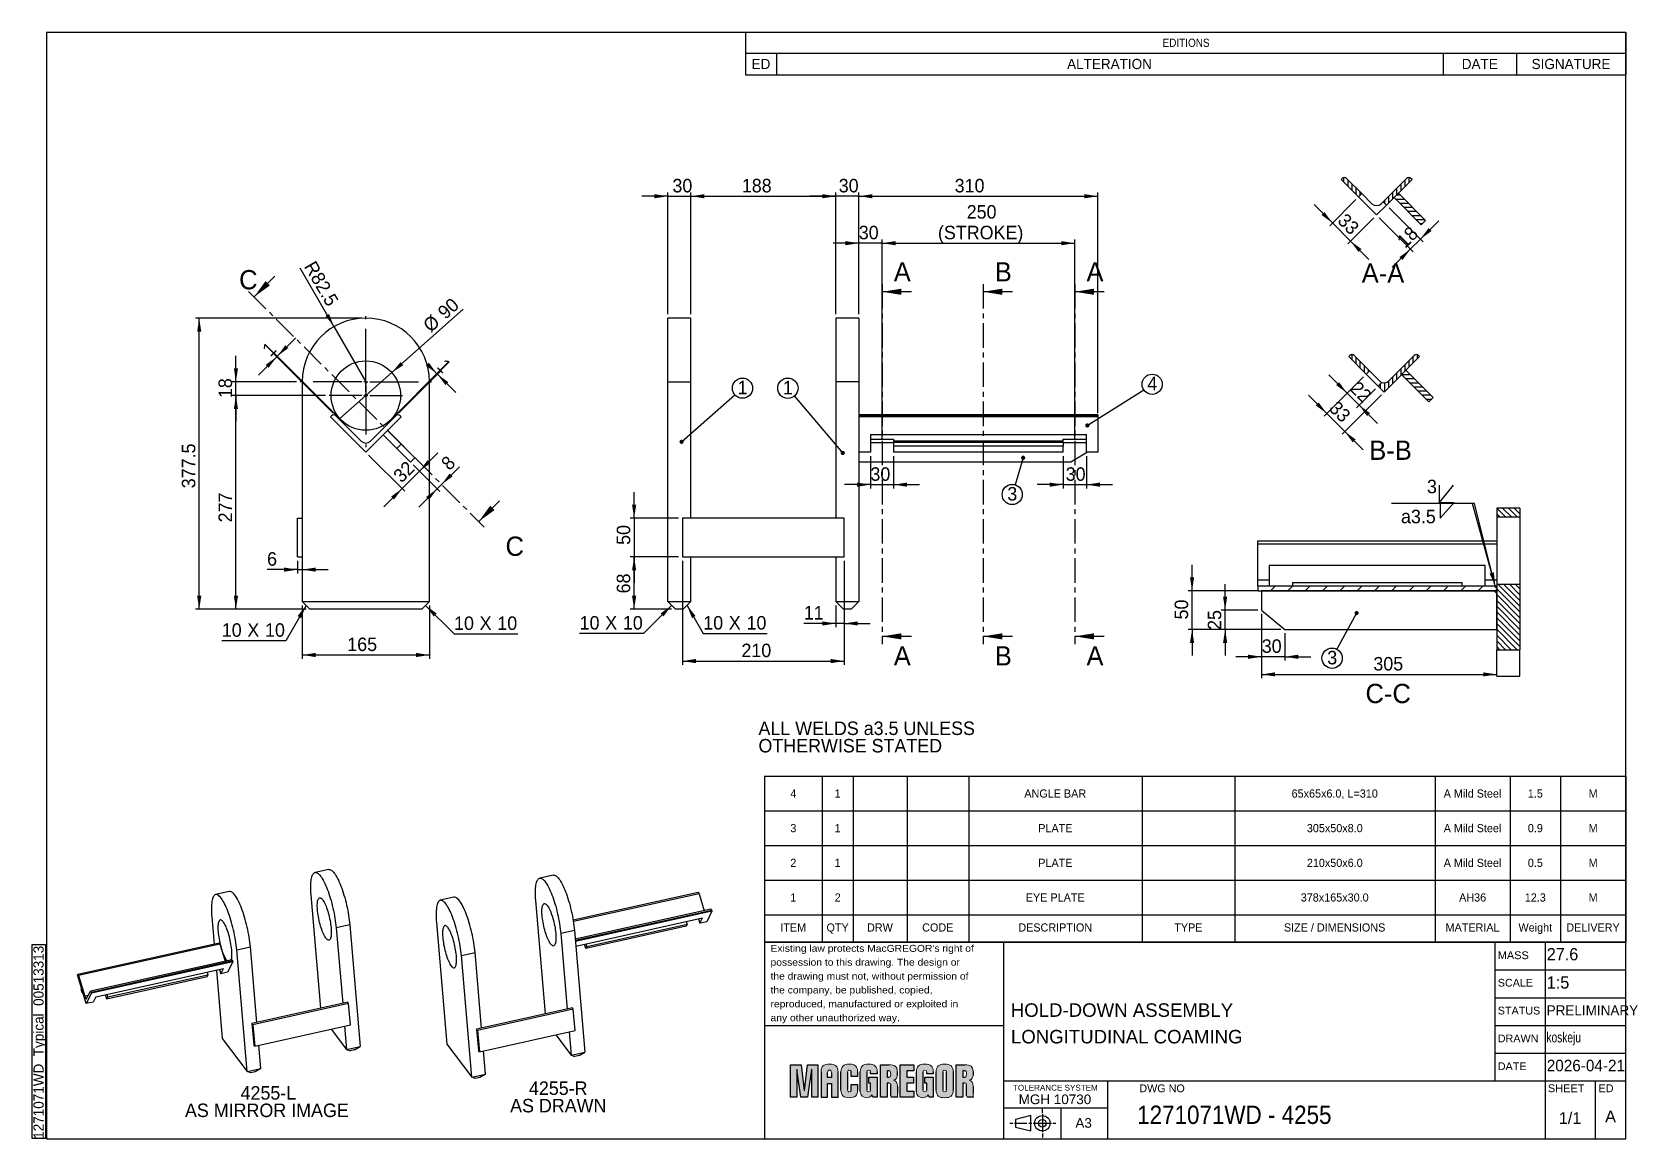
# Model space of a CAD drawing. Header units: millimetres. Extents: x 8 to 2090, y 25 to 1460.
import ezdxf

# ---------------------------------------------------------------- set-up
doc = ezdxf.new("R2010")
doc.units = ezdxf.units.MM
doc.header["$LTSCALE"] = 5
doc.header["$PDSIZE"] = -1
doc.linetypes.add('CENTER', pattern=[10.16, 6.35, -1.27, 1.27, -1.27])
doc.linetypes.add('CENTERX2', pattern=[20.32, 12.7, -2.54, 2.54, -2.54])
doc.layers.add('AM_0', color=7, linetype='Continuous', lineweight=25)
for name, color, linetype in [('AM_10', 7, 'CENTER'), ('AM_5', 3, 'Continuous'), ('AM_6', 2, 'Continuous'), ('AM_7', 4, 'CENTERX2'), ('AM_8', 1, 'Continuous')]:
    doc.layers.add(name, color=color, linetype=linetype)
doc.styles.add('SLDTEXTSTYLE0', font='ARIAL.TTF', dxfattribs={"width": 0.948})
doc.styles.add('SLDTEXTSTYLE1', font='ARIAL.TTF', dxfattribs={"width": 0.9875})
doc.styles.add('SLDTEXTSTYLE2', font='GOTHIC.TTF', dxfattribs={"width": 0.913})
doc.styles.add('SLDTEXTSTYLE3', font='ARIAL.TTF')
doc.styles.add('SLDTEXTSTYLE4', font='ARIAL.TTF', dxfattribs={"width": 1.061948})
doc.styles.add('SLDTEXTSTYLE5', font='ARIALN.TTF', dxfattribs={"width": 0.87})
doc.styles.get("Standard").update_dxf_attribs({"font": 'ARIAL.TTF'})
doc.dimstyles.new('SLDDIMSTYLE0', dxfattribs={"dimtxt": 17.5, "dimasz": 17.5, "dimexe": 0, "dimexo": 0.0625, "dimgap": 4.375, "dimtad": 1, "dimdec": 0, "dimrnd": 1e-09, "dimzin": 12, "dimdsep": 46, "dimtxsty": 'SLDTEXTSTYLE0', "dimsah": 1, "dimcen": 0.09, "dimadec": 0, "dimazin": 3, "dimtfac": 1, "dimtdec": 0, "dimtofl": 0, "dimtmove": 0, "dimatfit": 3, "dimfxl": 1, "dimfrac": 2, "dimtolj": 1, "dimtzin": 12, "dimarcsym": 0})
doc.dimstyles.new('SLDDIMSTYLE1', dxfattribs={"dimtxt": 17.5, "dimasz": 17.5, "dimexe": 0, "dimexo": 0.0625, "dimgap": 4.375, "dimtad": 1, "dimdec": 0, "dimrnd": 1e-09, "dimzin": 12, "dimdsep": 46, "dimtxsty": 'SLDTEXTSTYLE0', "dimsah": 1, "dimcen": 0.09, "dimadec": 0, "dimazin": 3, "dimtfac": 1, "dimtdec": 0, "dimtmove": 0, "dimatfit": 0, "dimfxl": 1, "dimfrac": 2, "dimtolj": 1, "dimtzin": 12, "dimarcsym": 0})
doc.dimstyles.new('SLDDIMSTYLE2', dxfattribs={"dimtxt": 0.18, "dimasz": 5.384615, "dimexe": 0, "dimexo": 0.0625, "dimgap": 0, "dimtad": 0, "dimtih": 1, "dimtoh": 1, "dimdec": 0, "dimrnd": 1e-09, "dimzin": 0, "dimdsep": 46, "dimtxsty": 'STANDARD', "dimblk1": 'DOT', "dimblk2": 'DOT', "dimsah": 1, "dimcen": 0.09, "dimadec": 0, "dimazin": 0, "dimtfac": 5.384615, "dimtdec": 0, "dimtofl": 0, "dimtmove": 0, "dimatfit": 3, "dimldrblk": 'DOT', "dimfxl": 1, "dimfrac": 2, "dimtolj": 1, "dimtzin": 0, "dimarcsym": 0})
doc.dimstyles.new('SLDDIMSTYLE3', dxfattribs={"dimtxt": 17.5, "dimasz": 17.5, "dimexe": 0, "dimexo": 0.0625, "dimgap": 4.375, "dimtad": 1, "dimdec": 0, "dimrnd": 1e-09, "dimzin": 12, "dimdsep": 46, "dimtxsty": 'SLDTEXTSTYLE0', "dimblk1": 'NONE', "dimsah": 1, "dimcen": 0, "dimadec": 0, "dimazin": 3, "dimtfac": 1, "dimtdec": 0, "dimtmove": 0, "dimatfit": 3, "dimldrblk": 'NONE', "dimfxl": 1, "dimfrac": 2, "dimtolj": 1, "dimtzin": 12, "dimarcsym": 0})
doc.dimstyles.new('SLDDIMSTYLE4', dxfattribs={"dimtxt": 17.5, "dimasz": 17.5, "dimexe": 0, "dimexo": 0.0625, "dimgap": 4.375, "dimtad": 1, "dimdec": 1, "dimrnd": 1e-09, "dimzin": 12, "dimdsep": 46, "dimtxsty": 'SLDTEXTSTYLE0', "dimsah": 1, "dimcen": 0, "dimadec": 0, "dimazin": 3, "dimtfac": 1, "dimtdec": 1, "dimtofl": 0, "dimtmove": 0, "dimatfit": 3, "dimfxl": 1, "dimfrac": 2, "dimtolj": 1, "dimtzin": 12, "dimarcsym": 0})
doc.dimstyles.new('SLDDIMSTYLE5', dxfattribs={"dimtxt": 17.5, "dimasz": 17.5, "dimexe": 0, "dimexo": 0.0625, "dimgap": 4.375, "dimtad": 1, "dimdec": 1, "dimrnd": 1e-09, "dimzin": 12, "dimdsep": 46, "dimtxsty": 'SLDTEXTSTYLE0', "dimsah": 1, "dimcen": 0.09, "dimadec": 0, "dimazin": 3, "dimtfac": 1, "dimtdec": 1, "dimtofl": 0, "dimtmove": 0, "dimatfit": 3, "dimfxl": 1, "dimfrac": 2, "dimtolj": 1, "dimtzin": 12, "dimarcsym": 0})
doc.dimstyles.new('SLDDIMSTYLE6', dxfattribs={"dimtxt": 0.18, "dimasz": 17.5, "dimexe": 0, "dimexo": 0.0625, "dimgap": 0, "dimtad": 0, "dimtih": 1, "dimtoh": 1, "dimdec": 0, "dimrnd": 1e-09, "dimzin": 0, "dimdsep": 46, "dimtxsty": 'STANDARD', "dimsah": 1, "dimcen": 0.09, "dimadec": 0, "dimazin": 0, "dimtfac": 17.5, "dimtdec": 0, "dimtofl": 0, "dimtmove": 0, "dimatfit": 3, "dimfxl": 1, "dimfrac": 2, "dimtolj": 1, "dimtzin": 0, "dimarcsym": 0})

msp = doc.modelspace()

# ---------------------------------------------------------------- texts
at = {"layer": 'AM_10', "char_height": 25, "attachment_point": 1, "style": 'SLDTEXTSTYLE0'}
for s, insert in [('C', (276.11, 1151.45)), ('A', (1125.29, 1161.67)), ('B', (1256.32, 1161.67)), ('A', (1375.24, 1161.67)), ('C', (621.68, 805.87)), ('A', (1125.29, 663.69)), ('B', (1256.32, 663.69)), ('A', (1375.24, 663.69))]:
    msp.add_mtext(s, dxfattribs=dict(at, insert=insert))
at = {"layer": 'AM_6'}
for s, insert, char_height, attachment_point, style in [('A-A', (1759.87, 1160.03), 25, 2, 'SLDTEXTSTYLE0'), ('B-B', (1769.66, 930.34), 25, 2, 'SLDTEXTSTYLE0'), ('C-C', (1766.6, 614.88), 25, 2, 'SLDTEXTSTYLE0'), ('ALL WELDS a3.5 UNLESS', (949.79, 566.01), 17.5, 1, 'SLDTEXTSTYLE0'), ('OTHERWISE STATED', (949.79, 543.41), 17.5, 1, 'SLDTEXTSTYLE0'), ("Existing law protects MacGREGOR's right of", (965.43, 276.39), 9, 1, 'SLDTEXTSTYLE4'), ('27.6', (1972.26, 272.24), 15.875, 1, 'SLDTEXTSTYLE0'), ('possession to this drawing. The design or', (965.43, 258.39), 9, 1, 'SLDTEXTSTYLE4'), ('MASS', (1908.75, 268.03), 10.16, 1, 'SLDTEXTSTYLE3'), ('the drawing must not, without permission of', (965.43, 240.39), 9, 1, 'SLDTEXTSTYLE4'), ('SCALE', (1908.75, 232.3), 10, 1, 'SLDTEXTSTYLE3'), ('1:5', (1972.26, 235.62), 15.875, 1, 'SLDTEXTSTYLE0'), ('the company, be published, copied,', (965.43, 222.39), 9, 1, 'SLDTEXTSTYLE4'), ('reproduced, manufactured or exploited in', (965.43, 204.39), 9, 1, 'SLDTEXTSTYLE4'), ('HOLD-DOWN ASSEMBLY', (1277.07, 200.58), 17.5, 1, 'SLDTEXTSTYLE1'), ('STATUS', (1908.75, 196.15), 10, 1, 'SLDTEXTSTYLE3'), ('PRELIMINARY', (1972.12, 198.09), 13.2292, 1, 'SLDTEXTSTYLE0'), ('any other unauthorized way.', (965.43, 186.39), 9, 1, 'SLDTEXTSTYLE4'), ('LONGITUDINAL COAMING', (1277.26, 166.13), 17.5, 1, 'SLDTEXTSTYLE1'), ('DRAWN', (1908.75, 160.05), 10, 1, 'SLDTEXTSTYLE3'), ('koskeju', (1971.92, 163.19), 13.229, 1, 'SLDTEXTSTYLE5'), ('2026-04-21', (1972.26, 127.45), 15, 1, 'SLDTEXTSTYLE0'), ('DATE', (1908.75, 123.99), 10, 1, 'SLDTEXTSTYLE3'), ('4255-L', (314.09, 93.19), 17.5, 2, 'SLDTEXTSTYLE0'), ('4255-R', (690.07, 99.28), 17.5, 2, 'SLDTEXTSTYLE0'), ('TOLERANCE SYSTEM', (1279.92, 94.89), 7.5, 1, 'SLDTEXTSTYLE3'), ('DWG NO', (1443.78, 95.36), 10, 1, 'SLDTEXTSTYLE3'), ('SHEET', (1973.8, 95.55), 10.16, 1, 'SLDTEXTSTYLE3'), ('ED', (2039.26, 95.52), 10.16, 1, 'SLDTEXTSTYLE3'), ('AS MIRROR IMAGE', (312.13, 70.58), 17.5, 2, 'SLDTEXTSTYLE0'), ('AS DRAWN', (690.13, 76.68), 17.5, 2, 'SLDTEXTSTYLE0'), ('MGH 10730', (1287.29, 82.38), 12.5, 1, 'SLDTEXTSTYLE3'), ('1271071WD - 4255', (1440.97, 67.99), 23.8125, 1, 'SLDTEXTSTYLE2'), ('A3', (1360.87, 51.75), 12.5, 1, 'SLDTEXTSTYLE3'), ('1/1', (2002.5, 59.37), 15.24, 2, 'SLDTEXTSTYLE1'), ('A', (2055.04, 61.54), 15.24, 2, 'SLDTEXTSTYLE1')]:
    msp.add_mtext(s, dxfattribs=dict(at, insert=insert, char_height=char_height, attachment_point=attachment_point, style=style))

# ---------------------------------------------------------------- blocks, each defined once
blk = doc.blocks.new('SW_NOTE_0')
at = {"layer": 'AM_6', "color": 0}
for p, q in [((-18.8, 0.2), (-18.8, 251.9)), ((-18.8, 251.9), (-1.4, 251.9)), ((-1.4, 251.9), (-1.4, 0.2)), ((-1.4, 0.2), (-18.8, 0.2))]:
    blk.add_line(p, q, dxfattribs=at)
at = {"layer": 'AM_6', "color": 0, "insert": (-17.1, 0), "char_height": 13.229, "attachment_point": 1, "rotation": 90, "style": 'SLDTEXTSTYLE0'}
blk.add_mtext('1271071WD_Typical_00513313', dxfattribs=at)
blk = doc.blocks.new('SW_TABLEANNOTATION_0')
at = {"layer": 'AM_0', "color": 0}
for p, q in [((0, 0), (0, -27.3)), ((0, 0), (40, 0)), ((40, 0), (905, 0)), ((905, 0), (1000, 0)), ((1000, 0), (1142, 0)), ((1142, 0), (1142, -27.3)), ((0, -27.3), (0, -55.3)), ((0, -27.3), (40, -27.3)), ((40, -27.3), (40, -55.3)), ((40, -27.3), (905, -27.3)), ((905, -27.3), (905, -55.3)), ((905, -27.3), (1000, -27.3)), ((1000, -27.3), (1000, -55.3)), ((1000, -27.3), (1142, -27.3)), ((1142, -27.3), (1142, -55.3)), ((0, -55.3), (40, -55.3)), ((40, -55.3), (905, -55.3)), ((905, -55.3), (1000, -55.3)), ((1000, -55.3), (1142, -55.3))]:
    blk.add_line(p, q, dxfattribs=at)
at = {"layer": 'AM_0', "color": 0, "attachment_point": 1}
for s, insert, char_height, style in [('EDITIONS', (540.9, -8.5), 10.58, 'SLDTEXTSTYLE2'), ('ED', (7.8, -34.7), 13.23, 'SLDTEXTSTYLE0'), ('ALTERATION', (417.1, -34.7), 13.23, 'SLDTEXTSTYLE0'), ('DATE', (929, -34.7), 13.23, 'SLDTEXTSTYLE0'), ('SIGNATURE', (1019.6, -34.7), 13.23, 'SLDTEXTSTYLE0')]:
    blk.add_mtext(s, dxfattribs=dict(at, insert=insert, char_height=char_height, style=style))
blk = doc.blocks.new('SW_TABLEANNOTATION_1')
at = {"layer": 'AM_0', "color": 0}
for p, q in [((0, 179.8), (0, 134.8)), ((0, 179.8), (75, 179.8)), ((75, 179.8), (75, 134.8)), ((75, 179.8), (115, 179.8)), ((115, 179.8), (115, 134.8)), ((115, 179.8), (185, 179.8)), ((185, 179.8), (185, 134.8)), ((185, 179.8), (265, 179.8)), ((265, 179.8), (265, 134.8)), ((265, 179.8), (490, 179.8)), ((490, 179.8), (490, 134.8)), ((490, 179.8), (610, 179.8)), ((610, 179.8), (610, 134.8)), ((610, 179.8), (870, 179.8)), ((870, 179.8), (870, 134.8)), ((870, 179.8), (967.5, 179.8)), ((967.5, 179.8), (967.5, 134.8)), ((967.5, 179.8), (1032.5, 179.8)), ((1032.5, 179.8), (1032.5, 134.8)), ((1032.5, 179.8), (1117.5, 179.8)), ((1117.5, 179.8), (1117.5, 134.8)), ((0, 134.8), (0, 89.9)), ((0, 134.8), (75, 134.8)), ((75, 134.8), (75, 89.9)), ((75, 134.8), (115, 134.8)), ((115, 134.8), (115, 89.9)), ((115, 134.8), (185, 134.8)), ((185, 134.8), (185, 89.9)), ((185, 134.8), (265, 134.8)), ((265, 134.8), (265, 89.9)), ((265, 134.8), (490, 134.8)), ((490, 134.8), (490, 89.9)), ((490, 134.8), (610, 134.8)), ((610, 134.8), (610, 89.9)), ((610, 134.8), (870, 134.8)), ((870, 134.8), (870, 89.9)), ((870, 134.8), (967.5, 134.8)), ((967.5, 134.8), (967.5, 89.9)), ((967.5, 134.8), (1032.5, 134.8)), ((1032.5, 134.8), (1032.5, 89.9)), ((1032.5, 134.8), (1117.5, 134.8)), ((1117.5, 134.8), (1117.5, 89.9)), ((0, 89.9), (0, 45)), ((0, 89.9), (75, 89.9)), ((75, 89.9), (75, 45)), ((75, 89.9), (115, 89.9)), ((115, 89.9), (115, 45)), ((115, 89.9), (185, 89.9)), ((185, 89.9), (185, 45)), ((185, 89.9), (265, 89.9)), ((265, 89.9), (265, 45)), ((265, 89.9), (490, 89.9)), ((490, 89.9), (490, 45)), ((490, 89.9), (610, 89.9)), ((610, 89.9), (610, 45)), ((610, 89.9), (870, 89.9)), ((870, 89.9), (870, 45)), ((870, 89.9), (967.5, 89.9)), ((967.5, 89.9), (967.5, 45)), ((967.5, 89.9), (1032.5, 89.9)), ((1032.5, 89.9), (1032.5, 45)), ((1032.5, 89.9), (1117.5, 89.9)), ((1117.5, 89.9), (1117.5, 45)), ((0, 45), (0, 0)), ((0, 45), (75, 45)), ((75, 45), (75, 0)), ((75, 45), (115, 45)), ((115, 45), (115, 0)), ((115, 45), (185, 45)), ((185, 45), (185, 0)), ((185, 45), (265, 45)), ((265, 45), (265, 0)), ((265, 45), (490, 45)), ((490, 45), (490, 0)), ((490, 45), (610, 45)), ((610, 45), (610, 0)), ((610, 45), (870, 45)), ((870, 45), (870, 0)), ((870, 45), (967.5, 45)), ((967.5, 45), (967.5, 0)), ((967.5, 45), (1032.5, 45)), ((1032.5, 45), (1032.5, 0)), ((1032.5, 45), (1117.5, 45)), ((1117.5, 45), (1117.5, 0)), ((0, 0), (0, -35.5)), ((0, 0), (75, 0)), ((75, 0), (75, -35.5)), ((75, 0), (115, 0)), ((115, 0), (115, -35.5)), ((115, 0), (185, 0)), ((185, 0), (185, -35.5)), ((185, 0), (265, 0)), ((265, 0), (265, -35.5)), ((265, 0), (490, 0)), ((490, 0), (490, -35.5)), ((490, 0), (610, 0)), ((610, 0), (610, -35.5)), ((610, 0), (870, 0)), ((870, 0), (870, -35.5)), ((870, 0), (967.5, 0)), ((967.5, 0), (967.5, -35.5)), ((967.5, 0), (1032.5, 0)), ((1032.5, 0), (1032.5, -35.5)), ((1032.5, 0), (1117.5, 0)), ((1117.5, 0), (1117.5, -35.5)), ((0, -35.5), (75, -35.5)), ((75, -35.5), (115, -35.5)), ((115, -35.5), (185, -35.5)), ((185, -35.5), (265, -35.5)), ((265, -35.5), (490, -35.5)), ((490, -35.5), (610, -35.5)), ((610, -35.5), (870, -35.5)), ((870, -35.5), (967.5, -35.5)), ((967.5, -35.5), (1032.5, -35.5)), ((1032.5, -35.5), (1117.5, -35.5))]:
    blk.add_line(p, q, dxfattribs=at)
at = {"layer": 'AM_0', "color": 0, "attachment_point": 1, "style": 'SLDTEXTSTYLE0'}
for s, insert, char_height in [('4', (33.6, 162.6), 10.6), ('1', (91.1, 162.6), 10.6), ('ANGLE BAR', (337.1, 162.6), 10.58), ('65x65x6.0, L=310', (683.8, 162.6), 10.583), ('A Mild Steel', (881.1, 162.6), 10.583), ('1.5', (990.2, 162.6), 10.58), ('M', (1069.1, 162.6), 10.6), ('3', (33.6, 117.7), 10.6), ('1', (91.1, 117.7), 10.6), ('PLATE', (355.2, 117.7), 10.58), ('305x50x8.0', (703.6, 117.7), 10.58), ('A Mild Steel', (881.1, 117.7), 10.583), ('0.9', (990.2, 117.7), 10.58), ('M', (1069.1, 117.7), 10.6), ('2', (33.6, 72.7), 10.6), ('1', (91.1, 72.7), 10.6), ('PLATE', (355.2, 72.7), 10.58), ('210x50x6.0', (703.6, 72.7), 10.58), ('A Mild Steel', (881.1, 72.7), 10.583), ('0.5', (990.2, 72.7), 10.58), ('M', (1069.1, 72.7), 10.6), ('1', (33.6, 27.8), 10.6), ('2', (91.1, 27.8), 10.6), ('EYE PLATE', (339.1, 27.8), 10.58), ('378x165x30.0', (695.7, 27.8), 10.583), ('AH36', (901.1, 27.8), 10.58), ('12.3', (986.3, 27.8), 10.58), ('M', (1069.1, 27.8), 10.6), ('ITEM', (20.6, -11.1), 10.58), ('QTY', (80.5, -11.1), 10.58), ('DRW', (133.1, -11.1), 10.58), ('CODE', (204.6, -11.1), 10.58), ('DESCRIPTION', (329.3, -11.1), 10.583), ('TYPE', (531.6, -11.1), 10.58), ('SIZE / DIMENSIONS', (673.8, -11.1), 10.583), ('MATERIAL', (883.5, -11.1), 10.58), ('Weight', (978.1, -11.1), 10.58), ('DELIVERY', (1040.1, -11.1), 10.58)]:
    blk.add_mtext(s, dxfattribs=dict(at, insert=insert, char_height=char_height))
blk = doc.blocks.new('_D')
at = {"layer": 'AM_5'}
for p, q in [((1110.1, 932.8), (1110.1, 1191.3)), ((1360.1, 932.8), (1360.1, 1191.3)), ((1110.1, 1186.3), (1360.1, 1186.3))]:
    blk.add_line(p, q, dxfattribs=at)
for points in [[(1110.1, 1186.3), (1127.6, 1183.6), (1127.6, 1189)], [(1360.1, 1186.3), (1342.6, 1189), (1342.6, 1183.6)]]:
    blk.add_solid(points, dxfattribs=at)
at = {"layer": 'AM_5', "char_height": 17.5, "attachment_point": 1, "style": 'SLDTEXTSTYLE0'}
for s, insert in [('250', (1219.9, 1235.7)), ('(STROKE)', (1182.6, 1208.9))]:
    blk.add_mtext(s, dxfattribs=dict(at, insert=insert))
blk = doc.blocks.new('_D_1')
at = {"layer": 'AM_5'}
for p, q in [((1080.1, 1094.1), (1080.1, 1191.3)), ((1110.1, 932.8), (1110.1, 1191.3)), ((1080.1, 1186.3), (1046.5, 1186.3)), ((1110.1, 1186.3), (1080.1, 1186.3)), ((1110.1, 1186.3), (1143.8, 1186.3))]:
    blk.add_line(p, q, dxfattribs=at)
for points in [[(1080.1, 1186.3), (1062.6, 1189), (1062.6, 1183.6)], [(1110.1, 1186.3), (1127.6, 1183.6), (1127.6, 1189)]]:
    blk.add_solid(points, dxfattribs=at)
at = {"layer": 'AM_5', "insert": (1079.9, 1208.9), "char_height": 17.5, "attachment_point": 1, "style": 'SLDTEXTSTYLE0'}
blk.add_mtext('30', dxfattribs=at)
blk = doc.blocks.new('_D_2')
at = {"layer": 'AM_5'}
for p, q in [((832.1, 1094.1), (832.1, 1252.2)), ((862.1, 1094.1), (862.1, 1252.2)), ((832.1, 1247.2), (798.5, 1247.2)), ((832.1, 1247.2), (862.1, 1247.2)), ((862.1, 1247.2), (895.8, 1247.2))]:
    blk.add_line(p, q, dxfattribs=at)
for points in [[(832.1, 1247.2), (814.6, 1249.9), (814.6, 1244.5)], [(862.1, 1247.2), (879.6, 1244.5), (879.6, 1249.9)]]:
    blk.add_solid(points, dxfattribs=at)
at = {"layer": 'AM_5', "insert": (838.2, 1269.7), "char_height": 17.5, "attachment_point": 1, "style": 'SLDTEXTSTYLE0'}
blk.add_mtext('30', dxfattribs=at)
blk = doc.blocks.new('_D_3')
at = {"layer": 'AM_5'}
for p, q in [((862.1, 1094.1), (862.1, 1252.2)), ((1050.1, 1094.1), (1050.1, 1252.2)), ((862.1, 1247.2), (1050.1, 1247.2))]:
    blk.add_line(p, q, dxfattribs=at)
for points in [[(862.1, 1247.2), (879.6, 1244.5), (879.6, 1249.9)], [(1050.1, 1247.2), (1032.6, 1249.9), (1032.6, 1244.5)]]:
    blk.add_solid(points, dxfattribs=at)
at = {"layer": 'AM_5', "insert": (928.2, 1269.7), "char_height": 17.5, "attachment_point": 1, "style": 'SLDTEXTSTYLE0'}
blk.add_mtext('188', dxfattribs=at)
blk = doc.blocks.new('_D_4')
at = {"layer": 'AM_5'}
for p, q in [((1050.1, 1094.1), (1050.1, 1252.2)), ((1080.1, 1094.1), (1080.1, 1252.2)), ((1050.1, 1247.2), (1016.5, 1247.2)), ((1080.1, 1247.2), (1050.1, 1247.2)), ((1080.1, 1247.2), (1113.8, 1247.2))]:
    blk.add_line(p, q, dxfattribs=at)
for points in [[(1050.1, 1247.2), (1032.6, 1249.9), (1032.6, 1244.5)], [(1080.1, 1247.2), (1097.6, 1244.5), (1097.6, 1249.9)]]:
    blk.add_solid(points, dxfattribs=at)
at = {"layer": 'AM_5', "insert": (1053.9, 1269.7), "char_height": 17.5, "attachment_point": 1, "style": 'SLDTEXTSTYLE0'}
blk.add_mtext('30', dxfattribs=at)
blk = doc.blocks.new('_D_5')
at = {"layer": 'AM_5'}
for p, q in [((1080.1, 1094.1), (1080.1, 1252.2)), ((1390.1, 966.1), (1390.1, 1252.2)), ((1080.1, 1247.2), (1390.1, 1247.2))]:
    blk.add_line(p, q, dxfattribs=at)
for points in [[(1080.1, 1247.2), (1097.6, 1244.5), (1097.6, 1249.9)], [(1390.1, 1247.2), (1372.6, 1249.9), (1372.6, 1244.5)]]:
    blk.add_solid(points, dxfattribs=at)
at = {"layer": 'AM_5', "insert": (1204.3, 1269.7), "char_height": 17.5, "attachment_point": 1, "style": 'SLDTEXTSTYLE0'}
blk.add_mtext('310', dxfattribs=at)
blk = doc.blocks.new('_D_6')
at = {"layer": 'AM_5'}
for p, q in [((1095.1, 910.1), (1095.1, 868.2)), ((1125.1, 910.1), (1125.1, 868.2)), ((1095.1, 873.2), (1061.5, 873.2)), ((1095.1, 873.2), (1125.1, 873.2)), ((1125.1, 873.2), (1158.8, 873.2))]:
    blk.add_line(p, q, dxfattribs=at)
for points in [[(1095.1, 873.2), (1077.6, 875.9), (1077.6, 870.5)], [(1125.1, 873.2), (1142.6, 870.5), (1142.6, 875.9)]]:
    blk.add_solid(points, dxfattribs=at)
at = {"layer": 'AM_5', "insert": (1095, 895.7), "char_height": 17.5, "attachment_point": 1, "style": 'SLDTEXTSTYLE0'}
blk.add_mtext('30', dxfattribs=at)
blk = doc.blocks.new('_D_7')
at = {"layer": 'AM_5'}
for p, q in [((1345.1, 910.1), (1345.1, 868.2)), ((1375.1, 910.1), (1375.1, 868.2)), ((1345.1, 873.2), (1311.5, 873.2)), ((1345.1, 873.2), (1375.1, 873.2)), ((1375.1, 873.2), (1408.8, 873.2))]:
    blk.add_line(p, q, dxfattribs=at)
for points in [[(1345.1, 873.2), (1327.6, 875.9), (1327.6, 870.5)], [(1375.1, 873.2), (1392.6, 870.5), (1392.6, 875.9)]]:
    blk.add_solid(points, dxfattribs=at)
at = {"layer": 'AM_5', "insert": (1348.3, 895.7), "char_height": 17.5, "attachment_point": 1, "style": 'SLDTEXTSTYLE0'}
blk.add_mtext('30', dxfattribs=at)
blk = doc.blocks.new('_D_8')
at = {"layer": 'AM_5'}
for p, q in [((846.1, 779.6), (783.5, 779.6)), ((788.5, 711.6), (788.5, 779.6)), ((837.1, 711.6), (783.5, 711.6))]:
    blk.add_line(p, q, dxfattribs=at)
for points in [[(788.5, 779.6), (785.8, 762.1), (791.2, 762.1)], [(788.5, 711.6), (791.2, 729.1), (785.8, 729.1)]]:
    blk.add_solid(points, dxfattribs=at)
at = {"layer": 'AM_5', "insert": (765.9, 732.2), "char_height": 17.5, "attachment_point": 1, "rotation": 90, "style": 'SLDTEXTSTYLE0'}
blk.add_mtext('68', dxfattribs=at)
blk = doc.blocks.new('_D_9')
at = {"layer": 'AM_5'}
for p, q in [((788.5, 829.6), (788.5, 863.3)), ((846.1, 829.6), (783.5, 829.6)), ((788.5, 829.6), (788.5, 779.6)), ((846.1, 779.6), (783.5, 779.6)), ((788.5, 779.6), (788.5, 746))]:
    blk.add_line(p, q, dxfattribs=at)
for points in [[(788.5, 829.6), (791.2, 847.1), (785.8, 847.1)], [(788.5, 779.6), (785.8, 762.1), (791.2, 762.1)]]:
    blk.add_solid(points, dxfattribs=at)
at = {"layer": 'AM_5', "insert": (765.9, 795.1), "char_height": 17.5, "attachment_point": 1, "rotation": 90, "style": 'SLDTEXTSTYLE0'}
blk.add_mtext('50', dxfattribs=at)
blk = doc.blocks.new('_D_10')
at = {"layer": 'AM_5'}
for p, q in [((851.1, 774.6), (851.1, 639.4)), ((1061.1, 774.6), (1061.1, 639.4)), ((851.1, 644.4), (1061.1, 644.4))]:
    blk.add_line(p, q, dxfattribs=at)
for points in [[(851.1, 644.4), (868.6, 641.7), (868.6, 647.1)], [(1061.1, 644.4), (1043.6, 647.1), (1043.6, 641.7)]]:
    blk.add_solid(points, dxfattribs=at)
at = {"layer": 'AM_5', "insert": (927.7, 667), "char_height": 17.5, "attachment_point": 1, "style": 'SLDTEXTSTYLE0'}
blk.add_mtext('210', dxfattribs=at)
blk = doc.blocks.new('_D_11')
at = {"layer": 'AM_5'}
for p, q in [((1061.1, 774.6), (1061.1, 688.2)), ((1050.1, 716.6), (1050.1, 688.2)), ((1050.1, 693.2), (1008.6, 693.2)), ((1061.1, 693.2), (1050.1, 693.2)), ((1061.1, 693.2), (1094.8, 693.2))]:
    blk.add_line(p, q, dxfattribs=at)
for points in [[(1050.1, 693.2), (1032.6, 695.9), (1032.6, 690.5)], [(1061.1, 693.2), (1078.6, 690.5), (1078.6, 695.9)]]:
    blk.add_solid(points, dxfattribs=at)
at = {"layer": 'AM_5', "insert": (1008.6, 715.8), "char_height": 17.5, "attachment_point": 1, "style": 'SLDTEXTSTYLE0'}
blk.add_mtext('11', dxfattribs=at)
blk = doc.blocks.new('SW_CHAMFER_DIMENSION_0')
at = {"layer": 'AM_5', "color": 0}
for p, q in [((119.3, 36.4), (82.9, 0)), ((82.9, 0), (0, 0))]:
    blk.add_line(p, q, dxfattribs=at)
blk.add_solid([(119.3, 36.4), (105, 26), (108.9, 22.2)], dxfattribs=at)
at = {"layer": 'AM_5', "color": 0, "char_height": 17.5, "attachment_point": 1, "style": 'SLDTEXTSTYLE0'}
for s, insert in [('10', (0, 22.6)), (' X ', (26.7, 22.6)), ('10', (56.1, 22.6))]:
    blk.add_mtext(s, dxfattribs=dict(at, insert=insert))
blk = doc.blocks.new('SW_CHAMFER_DIMENSION_1')
at = {"layer": 'AM_5', "color": 0}
for p, q in [((-21, 36.4), (0, 0)), ((0, 0), (82.9, 0))]:
    blk.add_line(p, q, dxfattribs=at)
blk.add_solid([(-21, 36.4), (-14.6, 19.9), (-10, 22.6)], dxfattribs=at)
at = {"layer": 'AM_5', "color": 0, "char_height": 17.5, "attachment_point": 1, "style": 'SLDTEXTSTYLE0'}
for s, insert in [('10', (0, 22.6)), (' X ', (26.7, 22.6)), ('10', (56.1, 22.6))]:
    blk.add_mtext(s, dxfattribs=dict(at, insert=insert))
blk = doc.blocks.new('SW_NOTE_0_1')
at = {"layer": 'AM_6', "color": 0}
blk.add_circle((9.8, 8.6), 13.1, dxfattribs=at)
at = {"layer": 'AM_6', "color": 0, "insert": (10, 18.3), "char_height": 17.5, "attachment_point": 2, "style": 'SLDTEXTSTYLE0'}
blk.add_mtext('1', dxfattribs=at)
blk = doc.blocks.new('_Dot')
at = {"color": 0, "linetype": 'ByBlock', "lineweight": -2}
blk.add_line((-0.5, 0), (-1, 0), dxfattribs=at)
at = {"color": 0, "linetype": 'ByBlock', "const_width": 0.5}
blk.add_lwpolyline([(-0.25, 0, 1), (0.25, 0, 1)], format="xyb", close=True, dxfattribs=at)
blk = doc.blocks.new('SW_NOTE_0_2')
at = {"layer": 'AM_6', "color": 0}
blk.add_circle((-8.5, 10), 13.2, dxfattribs=at)
at = {"layer": 'AM_6', "color": 0, "insert": (-8.4, 19.6), "char_height": 17.5, "attachment_point": 2, "style": 'SLDTEXTSTYLE0'}
blk.add_mtext('1', dxfattribs=at)
blk = doc.blocks.new('SW_NOTE_0_3')
at = {"layer": 'AM_6', "color": 0}
blk.add_circle((11, 7), 13.1, dxfattribs=at)
at = {"layer": 'AM_6', "color": 0, "insert": (11.2, 16.7), "char_height": 17.5, "attachment_point": 2, "style": 'SLDTEXTSTYLE0'}
blk.add_mtext('4', dxfattribs=at)
blk = doc.blocks.new('SW_NOTE_0_4')
at = {"layer": 'AM_6', "color": 0}
blk.add_circle((-3.7, -12.5), 13.1, dxfattribs=at)
at = {"layer": 'AM_6', "color": 0, "insert": (-3.6, -2.9), "char_height": 17.5, "attachment_point": 2, "style": 'SLDTEXTSTYLE0'}
blk.add_mtext('3', dxfattribs=at)
blk = doc.blocks.new('_D_12')
at = {"layer": 'AM_5'}
for p, q in [((502, 898.8), (536.6, 864.2)), ((538.8, 873.4), (561.9, 896.5)), ((533.1, 867.7), (509.3, 843.9)), ((533.1, 867.7), (538.8, 873.4))]:
    blk.add_line(p, q, dxfattribs=at)
for points in [[(538.8, 873.4), (553, 883.9), (549.2, 887.7)], [(533.1, 867.7), (518.8, 857.3), (522.6, 853.5)]]:
    blk.add_solid(points, dxfattribs=at)
at = {"layer": 'AM_5', "insert": (536.5, 903), "char_height": 17.5, "attachment_point": 1, "rotation": 45, "style": 'SLDTEXTSTYLE0'}
blk.add_mtext('8', dxfattribs=at)
blk = doc.blocks.new('_D_13')
at = {"layer": 'AM_5'}
for p, q in [((352, 774.6), (352, 758)), ((358, 774.6), (358, 758)), ((352, 763), (312.4, 763)), ((352, 763), (358, 763)), ((358, 763), (391.6, 763))]:
    blk.add_line(p, q, dxfattribs=at)
for points in [[(352, 763), (334.5, 765.7), (334.5, 760.3)], [(358, 763), (375.5, 760.3), (375.5, 765.7)]]:
    blk.add_solid(points, dxfattribs=at)
at = {"layer": 'AM_5', "insert": (312.4, 785.6), "char_height": 17.5, "attachment_point": 1, "style": 'SLDTEXTSTYLE0'}
blk.add_mtext('6', dxfattribs=at)
blk = doc.blocks.new('_D_14')
at = {"layer": 'AM_5'}
for p, q in [((444, 911.6), (491, 864.6)), ((502, 898.8), (513.7, 887.2)), ((510.1, 890.7), (533.9, 914.5)), ((487.5, 868.1), (510.1, 890.7)), ((487.5, 868.1), (463.7, 844.3))]:
    blk.add_line(p, q, dxfattribs=at)
for points in [[(510.1, 890.7), (524.4, 901.2), (520.6, 905)], [(487.5, 868.1), (473.2, 857.6), (477, 853.8)]]:
    blk.add_solid(points, dxfattribs=at)
at = {"layer": 'AM_5', "insert": (474.5, 887), "char_height": 17.5, "attachment_point": 1, "rotation": 45, "style": 'SLDTEXTSTYLE0'}
blk.add_mtext('32', dxfattribs=at)
blk = doc.blocks.new('_D_15')
at = {"layer": 'AM_5'}
for p, q in [((388, 988.6), (267, 988.6)), ((272, 711.6), (272, 988.6)), ((363, 711.6), (267, 711.6))]:
    blk.add_line(p, q, dxfattribs=at)
for points in [[(272, 988.6), (269.3, 971.1), (274.7, 971.1)], [(272, 711.6), (274.7, 729.1), (269.3, 729.1)]]:
    blk.add_solid(points, dxfattribs=at)
at = {"layer": 'AM_5', "insert": (249.4, 824.3), "char_height": 17.5, "attachment_point": 1, "rotation": 90, "style": 'SLDTEXTSTYLE0'}
blk.add_mtext('277', dxfattribs=at)
blk = doc.blocks.new('_D_16')
at = {"layer": 'AM_5'}
for p, q in [((272, 1006.6), (272, 1040.3)), ((350.5, 1006.6), (267, 1006.6)), ((272, 988.6), (272, 1006.6)), ((388, 988.6), (267, 988.6)), ((272, 988.6), (272, 955))]:
    blk.add_line(p, q, dxfattribs=at)
for points in [[(272, 1006.6), (274.7, 1024.1), (269.3, 1024.1)], [(272, 988.6), (269.3, 971.1), (274.7, 971.1)]]:
    blk.add_solid(points, dxfattribs=at)
at = {"layer": 'AM_5', "insert": (249.4, 985.4), "char_height": 17.5, "attachment_point": 1, "rotation": 90, "style": 'SLDTEXTSTYLE0'}
blk.add_mtext('18', dxfattribs=at)
blk = doc.blocks.new('_D_17')
at = {"layer": 'AM_5'}
for q in [(566.9, 1100.6), (406.8, 958.8)]:
    blk.add_line((474.2, 1018.5), q, dxfattribs=at)
blk.add_solid([(474.2, 1018.5), (489.1, 1028.1), (485.5, 1032.1)], dxfattribs=at)
at = {"layer": 'AM_5', "char_height": 17.5, "attachment_point": 1, "rotation": 41.5176, "style": 'SLDTEXTSTYLE0'}
for s, insert in [('90', (532, 1099.7)), ('%%c', (512.9, 1082.8))]:
    blk.add_mtext(s, dxfattribs=dict(at, insert=insert))
blk = doc.blocks.new('_None')
blk = doc.blocks.new('_D_18')
at = {"layer": 'AM_5'}
for q in [(355.5, 1153.8), (440.5, 1006.6)]:
    blk.add_line((399.2, 1078.1), q, dxfattribs=at)
blk.add_solid([(399.2, 1078.1), (392.8, 1094.6), (388.2, 1091.9)], dxfattribs=at)
at = {"layer": 'AM_5', "insert": (375, 1165.1), "char_height": 17.5, "attachment_point": 1, "rotation": 300, "style": 'SLDTEXTSTYLE0'}
blk.add_mtext('R82.5', dxfattribs=at)
blk = doc.blocks.new('_D_19')
at = {"layer": 'AM_5'}
for p, q in [((358, 716.6), (358, 647.3)), ((523, 716.6), (523, 647.3)), ((358, 652.3), (523, 652.3))]:
    blk.add_line(p, q, dxfattribs=at)
for points in [[(358, 652.3), (375.5, 649.6), (375.5, 655)], [(523, 652.3), (505.5, 655), (505.5, 649.6)]]:
    blk.add_solid(points, dxfattribs=at)
at = {"layer": 'AM_5', "insert": (416.4, 674.9), "char_height": 17.5, "attachment_point": 1, "style": 'SLDTEXTSTYLE0'}
blk.add_mtext('165', dxfattribs=at)
blk = doc.blocks.new('SW_CHAMFER_DIMENSION_2')
at = {"layer": 'AM_5', "color": 0}
for p, q in [((109.3, 45.8), (82.9, 0)), ((82.9, 0), (0, 0))]:
    blk.add_line(p, q, dxfattribs=at)
blk.add_solid([(109.3, 45.8), (98.3, 32), (102.9, 29.3)], dxfattribs=at)
at = {"layer": 'AM_5', "color": 0, "char_height": 17.5, "attachment_point": 1, "style": 'SLDTEXTSTYLE0'}
for s, insert in [('10', (0, 22.6)), (' X ', (26.7, 22.6)), ('10', (56.1, 22.6))]:
    blk.add_mtext(s, dxfattribs=dict(at, insert=insert))
blk = doc.blocks.new('SW_CHAMFER_DIMENSION_3')
at = {"layer": 'AM_5', "color": 0}
for p, q in [((-37, 37), (0, 0)), ((0, 0), (82.9, 0))]:
    blk.add_line(p, q, dxfattribs=at)
blk.add_solid([(-37, 37), (-26.5, 22.7), (-22.7, 26.5)], dxfattribs=at)
at = {"layer": 'AM_5', "color": 0, "char_height": 17.5, "attachment_point": 1, "style": 'SLDTEXTSTYLE0'}
for s, insert in [('10', (0, 22.6)), (' X ', (26.7, 22.6)), ('10', (56.1, 22.6))]:
    blk.add_mtext(s, dxfattribs=dict(at, insert=insert))
blk = doc.blocks.new('_D_20')
at = {"layer": 'AM_5'}
for p, q in [((435.5, 1089.1), (219.4, 1089.1)), ((224.4, 711.6), (224.4, 1089.1)), ((363, 711.6), (219.4, 711.6))]:
    blk.add_line(p, q, dxfattribs=at)
for points in [[(224.4, 1089.1), (221.7, 1071.6), (227.1, 1071.6)], [(224.4, 711.6), (227.1, 729.1), (221.7, 729.1)]]:
    blk.add_solid(points, dxfattribs=at)
at = {"layer": 'AM_5', "insert": (201.8, 868.5), "char_height": 17.5, "attachment_point": 1, "rotation": 90, "style": 'SLDTEXTSTYLE0'}
blk.add_mtext('377.5', dxfattribs=at)
blk = doc.blocks.new('_D_21')
at = {"layer": 'AM_5'}
for p, q in [((325.7, 1039.8), (349.5, 1063.6)), ((398.1, 966), (321.4, 1042.6)), ((405.1, 960.4), (322.1, 1043.4)), ((325, 1039.1), (301.2, 1015.3)), ((325, 1039.1), (325.7, 1039.8))]:
    blk.add_line(p, q, dxfattribs=at)
for points in [[(325.7, 1039.8), (340, 1050.3), (336.2, 1054.1)], [(325, 1039.1), (310.7, 1028.6), (314.5, 1024.8)]]:
    blk.add_solid(points, dxfattribs=at)
at = {"layer": 'AM_5', "insert": (304.4, 1050.5), "char_height": 17.5, "attachment_point": 1, "rotation": 45, "style": 'SLDTEXTSTYLE0'}
blk.add_mtext('1', dxfattribs=at)
blk = doc.blocks.new('_D_22')
at = {"layer": 'AM_5'}
for p, q in [((475.8, 960.4), (536.2, 1020.7)), ((532.6, 1017.1), (527.9, 1021.9)), ((482.9, 966), (536.9, 1020)), ((533.3, 1016.4), (532.6, 1017.1)), ((533.3, 1016.4), (557.1, 992.6))]:
    blk.add_line(p, q, dxfattribs=at)
for points in [[(532.6, 1017.1), (522.2, 1031.4), (518.4, 1027.6)], [(533.3, 1016.4), (543.8, 1002.2), (547.6, 1006)]]:
    blk.add_solid(points, dxfattribs=at)
at = {"layer": 'AM_5', "insert": (543.8, 1037.9), "char_height": 17.5, "attachment_point": 1, "rotation": 315, "style": 'SLDTEXTSTYLE0'}
blk.add_mtext('1', dxfattribs=at)
blk = doc.blocks.new('SW_CENTERMARKSYMBOL_0')
at = {"layer": 'AM_7', "color": 0}
for p, q in [((0, 5), (0, 47.5)), ((-5, 0), (-47.5, 0)), ((0, 0), (-2.5, 0)), ((0, 0), (0, 2.5)), ((0, 0), (0, -2.5)), ((0, 0), (2.5, 0)), ((5, 0), (47.5, 0)), ((0, -5), (0, -47.5))]:
    blk.add_line(p, q, dxfattribs=at)
blk = doc.blocks.new('SW_CENTERMARKSYMBOL_1')
at = {"layer": 'AM_7', "color": 0}
for p, q in [((0, 5), (0, 85)), ((-5, 0), (-85, 0)), ((0, 0), (-2.5, 0)), ((0, 0), (0, 2.5)), ((0, 0), (0, -2.5)), ((0, 0), (2.5, 0)), ((5, 0), (85, 0)), ((0, -5), (0, -85))]:
    blk.add_line(p, q, dxfattribs=at)
blk = doc.blocks.new('_D_23')
at = {"layer": 'AM_5'}
for p, q in [((1694.4, 1212.5), (1670.6, 1236.3)), ((1724.7, 1242.8), (1690.8, 1208.9)), ((1717.7, 1189.1), (1694.4, 1212.5)), ((1748, 1219.4), (1714.2, 1185.6)), ((1717.7, 1189.1), (1741.5, 1165.3))]:
    blk.add_line(p, q, dxfattribs=at)
for points in [[(1694.4, 1212.5), (1683.9, 1226.7), (1680.1, 1222.9)], [(1717.7, 1189.1), (1728.2, 1174.8), (1732, 1178.7)]]:
    blk.add_solid(points, dxfattribs=at)
at = {"layer": 'AM_5', "insert": (1712.2, 1226.5), "char_height": 17.5, "attachment_point": 1, "rotation": 315, "style": 'SLDTEXTSTYLE0'}
blk.add_mtext('33', dxfattribs=at)
blk = doc.blocks.new('_D_24')
at = {"layer": 'AM_5'}
for p, q in [((1767.8, 1232.2), (1811.9, 1188)), ((1755.1, 1219.4), (1799.2, 1175.3)), ((1808.4, 1191.6), (1832.2, 1215.4)), ((1808.4, 1191.6), (1795.7, 1178.8)), ((1795.7, 1178.8), (1771.9, 1155))]:
    blk.add_line(p, q, dxfattribs=at)
for points in [[(1808.4, 1191.6), (1822.7, 1202), (1818.9, 1205.8)], [(1795.7, 1178.8), (1781.4, 1168.4), (1785.2, 1164.6)]]:
    blk.add_solid(points, dxfattribs=at)
at = {"layer": 'AM_5', "insert": (1776.2, 1191.3), "char_height": 17.5, "attachment_point": 1, "rotation": 45, "style": 'SLDTEXTSTYLE0'}
blk.add_mtext('18', dxfattribs=at)
blk = doc.blocks.new('_D_25')
at = {"layer": 'AM_5'}
for p, q in [((1713.3, 991.9), (1689.5, 1015.7)), ((1734.5, 1013.1), (1709.8, 988.4)), ((1728.9, 976.4), (1713.3, 991.9)), ((1750, 997.5), (1725.3, 972.8)), ((1728.9, 976.4), (1752.7, 952.6))]:
    blk.add_line(p, q, dxfattribs=at)
for points in [[(1713.3, 991.9), (1702.8, 1006.2), (1699, 1002.4)], [(1728.9, 976.4), (1739.3, 962.1), (1743.1, 965.9)]]:
    blk.add_solid(points, dxfattribs=at)
at = {"layer": 'AM_5', "insert": (1728.3, 1008.8), "char_height": 17.5, "attachment_point": 1, "rotation": 315, "style": 'SLDTEXTSTYLE0'}
blk.add_mtext('22', dxfattribs=at)
blk = doc.blocks.new('_D_26')
at = {"layer": 'AM_5'}
for p, q in [((1734.5, 1013.1), (1683.4, 962)), ((1686.9, 965.5), (1663.1, 989.3)), ((1757.8, 989.7), (1706.7, 938.6)), ((1710.2, 942.2), (1686.9, 965.5)), ((1710.2, 942.2), (1734, 918.4))]:
    blk.add_line(p, q, dxfattribs=at)
for points in [[(1686.9, 965.5), (1676.4, 979.8), (1672.6, 976)], [(1710.2, 942.2), (1720.7, 927.9), (1724.5, 931.7)]]:
    blk.add_solid(points, dxfattribs=at)
at = {"layer": 'AM_5', "insert": (1701.1, 983.2), "char_height": 17.5, "attachment_point": 1, "rotation": 315, "style": 'SLDTEXTSTYLE0'}
blk.add_mtext('33', dxfattribs=at)
blk = doc.blocks.new('SW_HATCH_0')
at = {"layer": 'AM_8', "color": 0}
for p, q in [((309.8, 93.9), (314.3, 89.4)), ((309.9, 101.3), (321.8, 89.4)), ((317.4, 101.3), (329.3, 89.4)), ((324.9, 101.3), (336.8, 89.4)), ((332.4, 101.3), (339.8, 93.8)), ((0, 0), (-0.2, -0.2)), ((22.5, 0), (16.5, -6)), ((44.9, 0), (38.9, -6)), ((67.4, 0), (61.4, -6)), ((89.8, 0), (83.8, -6)), ((112.3, 0), (106.3, -6)), ((134.7, 0), (128.7, -6)), ((157.2, 0), (151.2, -6)), ((179.6, 0), (173.6, -6)), ((202.1, 0), (196.1, -6)), ((224.5, 0), (218.5, -6)), ((247, 0), (241, -6)), ((269.4, 0), (263.4, -6)), ((291.9, 0), (285.9, -6)), ((311.3, 2.6), (339.8, -25.9)), ((318.8, 2.6), (339.8, -18.5)), ((326.3, 2.6), (339.8, -11)), ((333.7, 2.6), (339.8, -3.5)), ((309.8, -4.5), (308.3, -6)), ((309.8, -3.4), (339.8, -33.4)), ((309.8, -10.9), (339.8, -40.9)), ((309.8, -18.4), (339.8, -48.4)), ((309.8, -25.9), (339.8, -55.9)), ((309.8, -33.4), (339.8, -63.4)), ((309.8, -40.8), (339.8, -70.8)), ((309.8, -48.3), (339.8, -78.3)), ((309.8, -55.8), (336.7, -82.7)), ((309.8, -63.3), (329.2, -82.7)), ((309.8, -70.8), (321.8, -82.7)), ((309.8, -78.3), (314.3, -82.7))]:
    blk.add_line(p, q, dxfattribs=at)
blk = doc.blocks.new('_D_27')
at = {"layer": 'AM_5'}
for p, q in [((1602.4, 705.5), (1602.4, 645)), ((1632.4, 680.5), (1632.4, 645)), ((1602.4, 650), (1568.8, 650)), ((1632.4, 650), (1602.4, 650)), ((1632.4, 650), (1666.1, 650))]:
    blk.add_line(p, q, dxfattribs=at)
for points in [[(1602.4, 650), (1584.9, 652.7), (1584.9, 647.3)], [(1632.4, 650), (1649.9, 647.3), (1649.9, 652.7)]]:
    blk.add_solid(points, dxfattribs=at)
at = {"layer": 'AM_5', "insert": (1602.6, 672.6), "char_height": 17.5, "attachment_point": 1, "style": 'SLDTEXTSTYLE0'}
blk.add_mtext('30', dxfattribs=at)
blk = doc.blocks.new('_D_28')
at = {"layer": 'AM_5'}
for p, q in [((1602.4, 705.5), (1602.4, 622.1)), ((1602.4, 627.1), (1907.4, 627.1))]:
    blk.add_line(p, q, dxfattribs=at)
for points in [[(1602.4, 627.1), (1619.9, 624.5), (1619.9, 629.8)], [(1907.4, 627.1), (1889.9, 629.8), (1889.9, 624.5)]]:
    blk.add_solid(points, dxfattribs=at)
at = {"layer": 'AM_5', "insert": (1747.4, 649.7), "char_height": 17.5, "attachment_point": 1, "style": 'SLDTEXTSTYLE0'}
blk.add_mtext('305', dxfattribs=at)
blk = doc.blocks.new('_D_29')
at = {"layer": 'AM_5'}
for p, q in [((1555.1, 710.5), (1555.1, 744.1)), ((1597.4, 710.5), (1550.1, 710.5)), ((1555.1, 685.5), (1555.1, 710.5)), ((1627.4, 685.5), (1550.1, 685.5)), ((1555.1, 685.5), (1555.1, 651.8))]:
    blk.add_line(p, q, dxfattribs=at)
for points in [[(1555.1, 710.5), (1557.8, 728), (1552.4, 728)], [(1555.1, 685.5), (1552.4, 668), (1557.8, 668)]]:
    blk.add_solid(points, dxfattribs=at)
at = {"layer": 'AM_5', "insert": (1532.6, 684.8), "char_height": 17.5, "attachment_point": 1, "rotation": 90, "style": 'SLDTEXTSTYLE0'}
blk.add_mtext('25', dxfattribs=at)
blk = doc.blocks.new('_D_30')
at = {"layer": 'AM_5'}
for p, q in [((1512.2, 735.5), (1512.2, 769.1)), ((1597.4, 735.5), (1507.2, 735.5)), ((1512.2, 685.5), (1512.2, 735.5)), ((1627.4, 685.5), (1507.2, 685.5)), ((1512.2, 685.5), (1512.2, 651.8))]:
    blk.add_line(p, q, dxfattribs=at)
for points in [[(1512.2, 735.5), (1514.9, 753), (1509.5, 753)], [(1512.2, 685.5), (1509.5, 668), (1514.9, 668)]]:
    blk.add_solid(points, dxfattribs=at)
at = {"layer": 'AM_5', "insert": (1489.6, 698.4), "char_height": 17.5, "attachment_point": 1, "rotation": 90, "style": 'SLDTEXTSTYLE0'}
blk.add_mtext('50', dxfattribs=at)
blk = doc.blocks.new('SW_NOTE_0_5')
at = {"layer": 'AM_6', "color": 0}
blk.add_circle((-6.3, -11.6), 13.2, dxfattribs=at)
at = {"layer": 'AM_6', "color": 0, "insert": (-6.2, -2.1), "char_height": 17.5, "attachment_point": 2, "style": 'SLDTEXTSTYLE0'}
blk.add_mtext('3', dxfattribs=at)
blk = doc.blocks.new('SW_SYMBOL_JWELD_BUSB')
at = {"layer": 'AM_5', "color": 0}
for q in [(1000, 5000), (5000, 5000)]:
    blk.add_line((1000, 0), q, dxfattribs=at)
blk = doc.blocks.new('SW_SYMBOL_JWELD_FILL')
at = {"layer": 'AM_5', "color": 0}
for p, q in [((500, 0), (500, 4500)), ((500, 4500), (4500, 0)), ((500, 0), (4500, 0))]:
    blk.add_line(p, q, dxfattribs=at)
blk = doc.blocks.new('SW_WELDSYMBOL_0')
at = {"layer": 'AM_5', "color": 0}
for p, q in [((2.6, 0), (-105, 0)), ((29.5, -107.2), (2.6, 0))]:
    blk.add_line(p, q, dxfattribs=at)
at = {"layer": 'AM_5', "color": 0, "xscale": 0.0045117371, "yscale": 0.0045117371, "zscale": 0.0045117371}
blk.add_blockref('SW_SYMBOL_JWELD_BUSB', (-47.4, 1), dxfattribs=at)
at = {"layer": 'AM_5', "color": 0, "extrusion": (0, 0, -1), "xscale": 0.0045117371, "yscale": 0.0045117371, "zscale": 0.0045117371, "rotation": 180}
blk.add_blockref('SW_SYMBOL_JWELD_FILL', (44.1, 1), dxfattribs=at)
at = {"layer": 'AM_5', "color": 0, "char_height": 17.5, "attachment_point": 1, "style": 'SLDTEXTSTYLE0'}
for s, insert in [('3', (-59.1, 30.6)), ('a3.5', (-92.8, -8.3))]:
    blk.add_mtext(s, dxfattribs=dict(at, insert=insert))

# ---------------------------------------------------------------- dimensions: what is measured, and where the dimension line sits
at = {"layer": 'AM_5'}
for base, p1, p2, dimstyle, picture, middle in [((862.15, 1247.19), (832.15, 1089.14), (862.15, 1089.14), 'SLDDIMSTYLE1', '_D_2', (851.55, 1247.19)), ((1050.15, 1247.19), (862.15, 1089.14), (1050.15, 1089.14), 'SLDDIMSTYLE0', '_D_3', (948.27, 1247.19)), ((1050.15, 1247.19), (1080.15, 1089.14), (1050.15, 1089.14), 'SLDDIMSTYLE1', '_D_4', (1067.26, 1247.19)), ((1390.15, 1247.19), (1080.15, 1089.14), (1390.15, 961.07), 'SLDDIMSTYLE0', '_D_5', (1224.3, 1247.19)), ((1080.15, 1186.32), (1110.15, 927.83), (1080.15, 1089.14), 'SLDDIMSTYLE1', '_D_1', (1093.22, 1186.32)), ((1125.15, 873.16), (1095.15, 915.1), (1125.15, 915.1), 'SLDDIMSTYLE1', '_D_6', (1108.38, 873.16)), ((1375.15, 873.16), (1345.15, 915.1), (1375.15, 915.1), 'SLDDIMSTYLE1', '_D_7', (1361.72, 873.16)), ((357.99, 763.03), (351.99, 779.64), (357.99, 779.64), 'SLDDIMSTYLE1', '_D_13', (319.13, 763.03)), ((1061.15, 644.4), (851.15, 779.64), (1061.15, 779.64), 'SLDDIMSTYLE0', '_D_10', (947.78, 644.4)), ((1050.15, 693.24), (1061.15, 779.64), (1050.15, 721.64), 'SLDDIMSTYLE1', '_D_11', (1022.02, 693.24)), ((522.99, 652.33), (357.99, 721.64), (522.99, 721.64), 'SLDDIMSTYLE0', '_D_19', (436.46, 652.33)), ((1602.41, 650.04), (1632.41, 685.46), (1602.41, 710.46), 'SLDDIMSTYLE1', '_D_27', (1615.98, 650.04)), ((1907.41, 627.14), (1602.41, 710.46), (1907.41, 624.7), 'SLDDIMSTYLE0', '_D_28', (1767.41, 627.14))]:
    dim = msp.add_linear_dim(base=base, p1=p1, p2=p2, dimstyle=dimstyle, dxfattribs=at)
    dim.commit()
    dim.dimension.update_dxf_attribs({"geometry": picture, "text_midpoint": middle, "dimtype": 160})
dim = msp.add_linear_dim(base=(1360.15, 1186.32), p1=(1110.15, 927.83), p2=(1360.15, 927.83), text='<>\\P(STROKE)', dimstyle='SLDDIMSTYLE0', dxfattribs=at)
dim.commit()
dim.dimension.update_dxf_attribs({"geometry": '_D', "text_midpoint": (1239.99, 1186.32), "dimtype": 160})
for base, p1, p2, angle, dimstyle, picture, middle in [((1694.35, 1212.46), (1751.54, 1222.97), (1728.2, 1246.31), 315, 'SLDDIMSTYLE1', '_D_23', (1705.69, 1201.12)), ((1795.67, 1178.84), (1764.26, 1235.7), (1751.54, 1222.97), 45, 'SLDDIMSTYLE1', '_D_24', (1801.61, 1184.78)), ((224.38, 1089.14), (367.99, 711.64), (440.49, 1089.14), 90, 'SLDDIMSTYLE5', '_D_20', (224.38, 898.53)), ((325.68, 1039.81), (401.6, 962.48), (408.67, 956.82), 45, 'SLDDIMSTYLE1', '_D_21', (325.11, 1039.25)), ((271.99, 1006.64), (392.99, 988.64), (355.49, 1006.64), 90, 'SLDDIMSTYLE1', '_D_16', (271.99, 998.78)), ((532.64, 1017.15), (479.38, 962.48), (472.31, 956.82), 315, 'SLDDIMSTYLE1', '_D_22', (532.6, 1017.18)), ((1686.89, 965.51), (1761.33, 993.28), (1737.99, 1016.61), 315, 'SLDDIMSTYLE1', '_D_26', (1694.62, 957.79)), ((1713.3, 991.92), (1753.55, 1001.06), (1737.99, 1016.61), 315, 'SLDDIMSTYLE1', '_D_25', (1721.79, 983.44)), ((271.99, 988.64), (367.99, 711.64), (392.99, 988.64), 90, 'SLDDIMSTYLE0', '_D_15', (271.99, 844.36)), ((510.12, 890.73), (440.49, 915.1), (498.48, 902.38), 45, 'SLDDIMSTYLE1', '_D_14', (499.87, 880.47)), ((538.77, 873.4), (498.48, 902.38), (593.94, 818.23), 45, 'SLDDIMSTYLE1', '_D_12', (557.15, 891.78)), ((788.48, 779.64), (851.15, 829.64), (851.15, 779.64), 90, 'SLDDIMSTYLE1', '_D_9', (788.48, 808.46)), ((788.48, 779.64), (842.15, 711.64), (851.15, 779.64), 90, 'SLDDIMSTYLE0', '_D_8', (788.48, 745.52)), ((1512.2, 735.46), (1632.41, 685.46), (1602.41, 735.46), 90, 'SLDDIMSTYLE1', '_D_30', (1512.2, 711.78)), ((1555.11, 710.46), (1632.41, 685.46), (1602.41, 710.46), 90, 'SLDDIMSTYLE1', '_D_29', (1555.11, 698.2))]:
    dim = msp.add_linear_dim(base=base, p1=p1, p2=p2, angle=angle, dimstyle=dimstyle, dxfattribs=at)
    dim.commit()
    dim.dimension.update_dxf_attribs({"geometry": picture, "text_midpoint": middle, "dimtype": 160})
dim = msp.add_radius_dim(center=(440.49, 1006.64), mpoint=(399.24, 1078.09), dimstyle='SLDDIMSTYLE4', dxfattribs=at)
dim.commit()
dim.dimension.update_dxf_attribs({"geometry": '_D_18', "text_midpoint": (371.23, 1126.61), "dimtype": 164})
dim = msp.add_diameter_dim_2p(p1=(406.8, 958.81), p2=(474.19, 1018.47), dimstyle='SLDDIMSTYLE3', dxfattribs=at)
dim.commit()
dim.dimension.update_dxf_attribs({"geometry": '_D_17', "text_midpoint": (547.83, 1083.66), "dimtype": 163})

# ---------------------------------------------------------------- hatches: boundary and pattern name
at = {"layer": 'AM_8'}
h = msp.add_hatch(dxfattribs=at)
h.set_pattern_fill('ANSI31', color=256, scale=1.66667, angle=45, style=0)
edge = h.paths.add_edge_path(flags=0)
edge.add_arc((1709.82, 1267.52), 4, 45, 135)
edge.add_line((1706.99, 1270.35), (1705.57, 1268.94))
edge.add_line((1705.57, 1268.94), (1728.2, 1246.31))
edge.add_line((1728.2, 1246.31), (1732.44, 1250.55))
edge.add_line((1732.44, 1250.55), (1712.65, 1270.35))
h = msp.add_hatch(dxfattribs=at)
h.set_pattern_fill('ANSI31', color=256, scale=1.66667, angle=45, style=0)
edge = h.paths.add_edge_path(flags=0)
edge.add_line((1764.26, 1235.7), (1797.5, 1268.94))
edge.add_line((1797.5, 1268.94), (1796.08, 1270.35))
edge.add_arc((1793.26, 1267.52), 4, 45, 135)
edge.add_line((1790.43, 1270.35), (1760.02, 1239.95))
edge.add_line((1760.02, 1239.95), (1764.26, 1235.7))
h = msp.add_hatch(dxfattribs=at)
h.set_pattern_fill('ANSI31', color=256, scale=1.66667, angle=135, style=0)
h.paths.add_polyline_path([(1774.16, 1245.6), (1809.52, 1210.25), (1815.18, 1215.9), (1779.82, 1251.26)], flags=0)
h = msp.add_hatch(dxfattribs=at)
h.set_pattern_fill('ANSI31', color=256, scale=1.66667, angle=45, style=0)
edge = h.paths.add_edge_path(flags=0)
edge.add_arc((1719.61, 1037.83), 4, 45, 135)
edge.add_line((1716.78, 1040.65), (1715.36, 1039.24))
edge.add_line((1715.36, 1039.24), (1737.99, 1016.61))
edge.add_line((1737.99, 1016.61), (1742.23, 1020.86))
edge.add_line((1742.23, 1020.86), (1722.44, 1040.65))
h = msp.add_hatch(dxfattribs=at)
h.set_pattern_fill('ANSI31', color=256, scale=1.66667, angle=45, style=0)
edge = h.paths.add_edge_path(flags=0)
edge.add_line((1761.33, 993.28), (1807.29, 1039.24))
edge.add_line((1807.29, 1039.24), (1805.87, 1040.65))
edge.add_arc((1803.05, 1037.83), 4, 45, 135)
edge.add_line((1800.22, 1040.65), (1767.34, 1007.77))
edge.add_arc((1761.33, 1013.78), 8.5, 249.31574, 315, ccw=False)
edge.add_line((1758.32, 1005.83), (1753.55, 1001.06))
edge.add_line((1753.55, 1001.06), (1761.33, 993.28))
h = msp.add_hatch(dxfattribs=at)
h.set_pattern_fill('ANSI31', color=256, scale=1.66667, angle=135, style=0)
h.paths.add_polyline_path([(1783.95, 1015.91), (1819.31, 980.55), (1824.97, 986.21), (1789.61, 1021.56)], flags=0)
for points in [[(1005.07, 120.82), (1009.23, 87.67), (1009.35, 87.67), (1013.33, 120.82), (1026.92, 120.82), (1026.92, 79), (1018.83, 79), (1018.83, 114.73), (1018.72, 114.73), (1013.45, 79), (1004.95, 79), (999.68, 114.73), (999.57, 114.73), (999.57, 79), (991.48, 79), (991.48, 120.82)], [(1133.79, 79), (1133.79, 120.82), (1151.36, 120.82), (1151.36, 113.21), (1142.34, 113.21), (1142.34, 104.66), (1150.95, 104.66), (1150.95, 97.04), (1142.34, 97.04), (1142.34, 86.62), (1151.36, 86.62), (1151.36, 79)]]:
    msp.add_hatch(color=256, dxfattribs=at).paths.add_polyline_path(points, flags=0)
h = msp.add_hatch(color=256, dxfattribs=at)
edge = h.paths.add_edge_path(flags=0)
edge.add_spline(control_points=[(1053.02, 111.83), (1053.02, 119.72), (1049.47, 121.64), (1041.97, 121.64)], knot_values=[9, 9, 9, 9, 10, 10, 10, 10], weights=[1, 1, 1, 1], degree=3, periodic=0)
edge.add_spline(control_points=[(1041.97, 121.64), (1034.45, 121.64), (1030.95, 119.72), (1030.95, 111.83)], knot_values=[0, 0, 0, 0, 1, 1, 1, 1], weights=[1, 1, 1, 1], degree=3, periodic=0)
edge.add_line((1030.95, 111.83), (1030.95, 108.94))
edge.add_line((1030.95, 108.94), (1030.95, 79.01))
edge.add_line((1030.95, 79.01), (1039.5, 79.01))
edge.add_line((1039.5, 79.01), (1039.5, 96.85))
edge.add_line((1039.5, 96.85), (1044.41, 96.85))
edge.add_line((1044.41, 96.85), (1044.41, 79.01))
edge.add_line((1044.41, 79.01), (1053.02, 79.01))
edge.add_line((1053.02, 79.01), (1053.02, 111.83))
edge = h.paths.add_edge_path(flags=0)
edge.add_spline(control_points=[(1039.5, 110.57), (1039.5, 113.49), (1040.2, 114.06), (1041.97, 114.06)], knot_values=[2, 2, 2, 2, 3, 3, 3, 3], weights=[1, 1, 1, 1], degree=3, periodic=0)
edge.add_spline(control_points=[(1041.97, 114.06), (1043.72, 114.06), (1044.41, 113.49), (1044.41, 110.57)], knot_values=[3, 3, 3, 3, 4, 4, 4, 4], weights=[1, 1, 1, 1], degree=3, periodic=0)
edge.add_line((1044.41, 110.57), (1044.41, 104.58))
edge.add_line((1044.41, 104.58), (1039.5, 104.58))
edge.add_line((1039.5, 104.58), (1039.5, 110.57))
h = msp.add_hatch(color=256, dxfattribs=at)
edge = h.paths.add_edge_path(flags=0)
edge.add_spline(control_points=[(1067.62, 78.18), (1059.83, 78.18), (1056.84, 81.11), (1056.84, 88.02)], knot_values=[14, 14, 14, 14, 15, 15, 15, 15], weights=[1, 1, 1, 1], degree=3, periodic=0)
edge.add_line((1056.84, 88.02), (1056.84, 111.8))
edge.add_spline(control_points=[(1056.84, 111.8), (1056.84, 118.71), (1059.83, 121.64), (1067.62, 121.64)], knot_values=[0, 0, 0, 0, 1, 1, 1, 1], weights=[1, 1, 1, 1], degree=3, periodic=0)
edge.add_spline(control_points=[(1067.62, 121.64), (1075.41, 121.64), (1078.39, 118.71), (1078.39, 111.8)], knot_values=[1, 1, 1, 1, 2, 2, 2, 2], weights=[1, 1, 1, 1], degree=3, periodic=0)
edge.add_line((1078.39, 111.8), (1078.39, 105.89))
edge.add_line((1078.39, 105.89), (1069.84, 105.89))
edge.add_line((1069.84, 105.89), (1069.84, 112.15))
edge.add_spline(control_points=[(1069.84, 112.15), (1069.84, 113.38), (1068.79, 114.03), (1067.62, 114.03)], knot_values=[5, 5, 5, 5, 6, 6, 6, 6], weights=[1, 1, 1, 1], degree=3, periodic=0)
edge.add_spline(control_points=[(1067.62, 114.03), (1066.09, 114.03), (1065.39, 113.38), (1065.39, 111.1)], knot_values=[6, 6, 6, 6, 7, 7, 7, 7], weights=[1, 1, 1, 1], degree=3, periodic=0)
edge.add_line((1065.39, 111.1), (1065.39, 88.73))
edge.add_spline(control_points=[(1065.39, 88.73), (1065.39, 86.44), (1066.09, 85.8), (1067.62, 85.8)], knot_values=[8, 8, 8, 8, 9, 9, 9, 9], weights=[1, 1, 1, 1], degree=3, periodic=0)
edge.add_spline(control_points=[(1067.62, 85.8), (1068.79, 85.8), (1069.84, 86.44), (1069.84, 87.67)], knot_values=[9, 9, 9, 9, 10, 10, 10, 10], weights=[1, 1, 1, 1], degree=3, periodic=0)
edge.add_line((1069.84, 87.67), (1069.84, 95.4))
edge.add_line((1069.84, 95.4), (1078.39, 95.4))
edge.add_line((1078.39, 95.4), (1078.39, 88.02))
edge.add_spline(control_points=[(1078.39, 88.02), (1078.39, 81.11), (1075.41, 78.18), (1067.62, 78.18)], knot_values=[13, 13, 13, 13, 14, 14, 14, 14], weights=[1, 1, 1, 1], degree=3, periodic=0)
h = msp.add_hatch(color=256, dxfattribs=at)
edge = h.paths.add_edge_path(flags=0)
edge.add_spline(control_points=[(1092.8, 85.8), (1094.56, 85.8), (1095.26, 86.44), (1095.26, 88.08)], knot_values=[14, 14, 14, 14, 15, 15, 15, 15], weights=[1, 1, 1, 1], degree=3, periodic=0)
edge.add_line((1095.26, 88.08), (1095.26, 97.04))
edge.add_line((1095.26, 97.04), (1092.74, 97.04))
edge.add_line((1092.74, 97.04), (1092.74, 104.66))
edge.add_line((1092.74, 104.66), (1103.81, 104.66))
edge.add_line((1103.81, 104.66), (1103.81, 79))
edge.add_line((1103.81, 79), (1098.25, 79))
edge.add_line((1098.25, 79), (1097.02, 82.05))
edge.add_spline(control_points=[(1097.02, 82.05), (1095.26, 79.47), (1093.79, 78.18), (1090.11, 78.18)], knot_values=[2, 2, 2, 2, 3, 3, 3, 3], weights=[1, 1, 1, 1], degree=3, periodic=0)
edge.add_spline(control_points=[(1090.11, 78.18), (1085.13, 78.18), (1081.79, 81.11), (1081.79, 86.44)], knot_values=[3, 3, 3, 3, 4, 4, 4, 4], weights=[1, 1, 1, 1], degree=3, periodic=0)
edge.add_line((1081.79, 86.44), (1081.79, 111.8))
edge.add_spline(control_points=[(1081.79, 111.8), (1081.79, 118.71), (1084.78, 121.64), (1092.57, 121.64)], knot_values=[5, 5, 5, 5, 6, 6, 6, 6], weights=[1, 1, 1, 1], degree=3, periodic=0)
edge.add_spline(control_points=[(1092.57, 121.64), (1100.82, 121.64), (1103.81, 118.71), (1103.81, 111.8)], knot_values=[6, 6, 6, 6, 7, 7, 7, 7], weights=[1, 1, 1, 1], degree=3, periodic=0)
edge.add_line((1103.81, 111.8), (1103.81, 109.22))
edge.add_line((1103.81, 109.22), (1095.26, 109.22))
edge.add_line((1095.26, 109.22), (1095.26, 111.74))
edge.add_spline(control_points=[(1095.26, 111.74), (1095.26, 113.38), (1094.56, 114.03), (1092.8, 114.03)], knot_values=[10, 10, 10, 10, 11, 11, 11, 11], weights=[1, 1, 1, 1], degree=3, periodic=0)
edge.add_spline(control_points=[(1092.8, 114.03), (1091.04, 114.03), (1090.34, 113.38), (1090.34, 111.74)], knot_values=[11, 11, 11, 11, 12, 12, 12, 12], weights=[1, 1, 1, 1], degree=3, periodic=0)
edge.add_line((1090.34, 111.74), (1090.34, 88.08))
edge.add_spline(control_points=[(1090.34, 88.08), (1090.34, 86.44), (1091.04, 85.8), (1092.8, 85.8)], knot_values=[13, 13, 13, 13, 14, 14, 14, 14], weights=[1, 1, 1, 1], degree=3, periodic=0)
h = msp.add_hatch(color=256, dxfattribs=at)
edge = h.paths.add_edge_path(flags=0)
edge.add_spline(control_points=[(1121.55, 94.93), (1121.55, 96.34), (1120.56, 97.04), (1118.8, 97.04)], knot_values=[12, 12, 12, 12, 13, 13, 13, 13], weights=[1, 1, 1, 1], degree=3, periodic=0)
edge.add_line((1118.8, 97.04), (1116.63, 97.04))
edge.add_line((1116.63, 97.04), (1116.63, 79))
edge.add_line((1116.63, 79), (1108.08, 79))
edge.add_line((1108.08, 79), (1108.08, 120.82))
edge.add_line((1108.08, 120.82), (1119.04, 120.82))
edge.add_spline(control_points=[(1119.04, 120.82), (1126.53, 120.82), (1129.87, 118.95), (1129.87, 112.27)], knot_values=[2, 2, 2, 2, 3, 3, 3, 3], weights=[1, 1, 1, 1], degree=3, periodic=0)
edge.add_line((1129.87, 112.27), (1129.87, 107.29))
edge.add_spline(control_points=[(1129.87, 107.29), (1129.87, 104.77), (1128.82, 101.61), (1124.95, 101.03)], knot_values=[4, 4, 4, 4, 5, 5, 5, 5], weights=[1, 1, 1, 1], degree=3, periodic=0)
edge.add_line((1124.95, 101.03), (1124.95, 100.91))
edge.add_spline(control_points=[(1124.95, 100.91), (1128.46, 100.32), (1130.1, 97.98), (1130.1, 92.65)], knot_values=[6, 6, 6, 6, 7, 7, 7, 7], weights=[1, 1, 1, 1], degree=3, periodic=0)
edge.add_line((1130.1, 92.65), (1130.1, 83.57))
edge.add_spline(control_points=[(1130.1, 83.57), (1130.1, 80.35), (1130.1, 79.65), (1130.69, 79)], knot_values=[8, 8, 8, 8, 9, 9, 9, 9], weights=[1, 1, 1, 1], degree=3, periodic=0)
edge.add_line((1130.69, 79), (1122.08, 79))
edge.add_spline(control_points=[(1122.08, 79), (1121.73, 79.65), (1121.55, 80.23), (1121.55, 80.7)], knot_values=[10, 10, 10, 10, 11, 11, 11, 11], weights=[1, 1, 1, 1], degree=3, periodic=0)
edge.add_line((1121.55, 80.7), (1121.55, 94.93))
edge = h.paths.add_edge_path(flags=0)
edge.add_spline(control_points=[(1118.8, 104.66), (1120.62, 104.66), (1121.32, 105.24), (1121.32, 108.93)], knot_values=[1, 1, 1, 1, 2, 2, 2, 2], weights=[1, 1, 1, 1], degree=3, periodic=0)
edge.add_spline(control_points=[(1121.32, 108.93), (1121.32, 112.39), (1120.85, 113.21), (1118.8, 113.21)], knot_values=[2, 2, 2, 2, 3, 3, 3, 3], weights=[1, 1, 1, 1], degree=3, periodic=0)
edge.add_line((1118.8, 113.21), (1116.63, 113.21))
edge.add_line((1116.63, 113.21), (1116.63, 104.66))
edge.add_line((1116.63, 104.66), (1118.8, 104.66))
h = msp.add_hatch(color=256, dxfattribs=at)
edge = h.paths.add_edge_path(flags=0)
edge.add_spline(control_points=[(1165.59, 85.8), (1167.35, 85.8), (1168.05, 86.44), (1168.05, 88.08)], knot_values=[14, 14, 14, 14, 15, 15, 15, 15], weights=[1, 1, 1, 1], degree=3, periodic=0)
edge.add_line((1168.05, 88.08), (1168.05, 97.04))
edge.add_line((1168.05, 97.04), (1165.54, 97.04))
edge.add_line((1165.54, 97.04), (1165.54, 104.66))
edge.add_line((1165.54, 104.66), (1176.6, 104.66))
edge.add_line((1176.6, 104.66), (1176.6, 79))
edge.add_line((1176.6, 79), (1171.04, 79))
edge.add_line((1171.04, 79), (1169.81, 82.05))
edge.add_spline(control_points=[(1169.81, 82.05), (1168.05, 79.47), (1166.59, 78.18), (1162.9, 78.18)], knot_values=[2, 2, 2, 2, 3, 3, 3, 3], weights=[1, 1, 1, 1], degree=3, periodic=0)
edge.add_spline(control_points=[(1162.9, 78.18), (1157.92, 78.18), (1154.58, 81.11), (1154.58, 86.44)], knot_values=[3, 3, 3, 3, 4, 4, 4, 4], weights=[1, 1, 1, 1], degree=3, periodic=0)
edge.add_line((1154.58, 86.44), (1154.58, 111.8))
edge.add_spline(control_points=[(1154.58, 111.8), (1154.58, 118.71), (1157.57, 121.64), (1165.36, 121.64)], knot_values=[5, 5, 5, 5, 6, 6, 6, 6], weights=[1, 1, 1, 1], degree=3, periodic=0)
edge.add_spline(control_points=[(1165.36, 121.64), (1173.62, 121.64), (1176.6, 118.71), (1176.6, 111.8)], knot_values=[6, 6, 6, 6, 7, 7, 7, 7], weights=[1, 1, 1, 1], degree=3, periodic=0)
edge.add_line((1176.6, 111.8), (1176.6, 109.22))
edge.add_line((1176.6, 109.22), (1168.05, 109.22))
edge.add_line((1168.05, 109.22), (1168.05, 111.74))
edge.add_spline(control_points=[(1168.05, 111.74), (1168.05, 113.38), (1167.35, 114.03), (1165.59, 114.03)], knot_values=[10, 10, 10, 10, 11, 11, 11, 11], weights=[1, 1, 1, 1], degree=3, periodic=0)
edge.add_spline(control_points=[(1165.59, 114.03), (1163.84, 114.03), (1163.13, 113.38), (1163.13, 111.74)], knot_values=[11, 11, 11, 11, 12, 12, 12, 12], weights=[1, 1, 1, 1], degree=3, periodic=0)
edge.add_line((1163.13, 111.74), (1163.13, 88.08))
edge.add_spline(control_points=[(1163.13, 88.08), (1163.13, 86.44), (1163.84, 85.8), (1165.59, 85.8)], knot_values=[13, 13, 13, 13, 14, 14, 14, 14], weights=[1, 1, 1, 1], degree=3, periodic=0)
h = msp.add_hatch(color=256, dxfattribs=at)
edge = h.paths.add_edge_path(flags=0)
edge.add_spline(control_points=[(1191.3, 78.18), (1183.81, 78.18), (1180.29, 80.18), (1180.29, 88.02)], knot_values=[4, 4, 4, 4, 5, 5, 5, 5], weights=[1, 1, 1, 1], degree=3, periodic=0)
edge.add_line((1180.29, 88.02), (1180.29, 111.8))
edge.add_spline(control_points=[(1180.29, 111.8), (1180.29, 119.65), (1183.81, 121.64), (1191.3, 121.64)], knot_values=[0, 0, 0, 0, 1, 1, 1, 1], weights=[1, 1, 1, 1], degree=3, periodic=0)
edge.add_spline(control_points=[(1191.3, 121.64), (1198.8, 121.64), (1202.31, 119.65), (1202.31, 111.8)], knot_values=[1, 1, 1, 1, 2, 2, 2, 2], weights=[1, 1, 1, 1], degree=3, periodic=0)
edge.add_line((1202.31, 111.8), (1202.31, 88.02))
edge.add_spline(control_points=[(1202.31, 88.02), (1202.31, 80.18), (1198.8, 78.18), (1191.3, 78.18)], knot_values=[3, 3, 3, 3, 4, 4, 4, 4], weights=[1, 1, 1, 1], degree=3, periodic=0)
edge = h.paths.add_edge_path(flags=0)
edge.add_spline(control_points=[(1193.76, 111.74), (1193.76, 113.38), (1193.06, 114.03), (1191.3, 114.03)], knot_values=[3, 3, 3, 3, 4, 4, 4, 4], weights=[1, 1, 1, 1], degree=3, periodic=0)
edge.add_spline(control_points=[(1191.3, 114.03), (1189.55, 114.03), (1188.84, 113.38), (1188.84, 111.74)], knot_values=[4, 4, 4, 4, 5, 5, 5, 5], weights=[1, 1, 1, 1], degree=3, periodic=0)
edge.add_line((1188.84, 111.74), (1188.84, 88.08))
edge.add_spline(control_points=[(1188.84, 88.08), (1188.84, 86.44), (1189.55, 85.8), (1191.3, 85.8)], knot_values=[0, 0, 0, 0, 1, 1, 1, 1], weights=[1, 1, 1, 1], degree=3, periodic=0)
edge.add_spline(control_points=[(1191.3, 85.8), (1193.06, 85.8), (1193.76, 86.44), (1193.76, 88.08)], knot_values=[1, 1, 1, 1, 2, 2, 2, 2], weights=[1, 1, 1, 1], degree=3, periodic=0)
edge.add_line((1193.76, 88.08), (1193.76, 111.74))
h = msp.add_hatch(color=256, dxfattribs=at)
edge = h.paths.add_edge_path(flags=0)
edge.add_spline(control_points=[(1219.76, 94.93), (1219.76, 96.34), (1218.77, 97.04), (1217.01, 97.04)], knot_values=[12, 12, 12, 12, 13, 13, 13, 13], weights=[1, 1, 1, 1], degree=3, periodic=0)
edge.add_line((1217.01, 97.04), (1214.85, 97.04))
edge.add_line((1214.85, 97.04), (1214.85, 79))
edge.add_line((1214.85, 79), (1206.29, 79))
edge.add_line((1206.29, 79), (1206.29, 120.82))
edge.add_line((1206.29, 120.82), (1217.25, 120.82))
edge.add_spline(control_points=[(1217.25, 120.82), (1224.74, 120.82), (1228.08, 118.95), (1228.08, 112.27)], knot_values=[2, 2, 2, 2, 3, 3, 3, 3], weights=[1, 1, 1, 1], degree=3, periodic=0)
edge.add_line((1228.08, 112.27), (1228.08, 107.29))
edge.add_spline(control_points=[(1228.08, 107.29), (1228.08, 104.77), (1227.03, 101.61), (1223.16, 101.03)], knot_values=[4, 4, 4, 4, 5, 5, 5, 5], weights=[1, 1, 1, 1], degree=3, periodic=0)
edge.add_line((1223.16, 101.03), (1223.16, 100.91))
edge.add_spline(control_points=[(1223.16, 100.91), (1226.68, 100.32), (1228.32, 97.98), (1228.32, 92.65)], knot_values=[6, 6, 6, 6, 7, 7, 7, 7], weights=[1, 1, 1, 1], degree=3, periodic=0)
edge.add_line((1228.32, 92.65), (1228.32, 83.57))
edge.add_spline(control_points=[(1228.32, 83.57), (1228.32, 80.35), (1228.32, 79.65), (1228.9, 79)], knot_values=[8, 8, 8, 8, 9, 9, 9, 9], weights=[1, 1, 1, 1], degree=3, periodic=0)
edge.add_line((1228.9, 79), (1220.29, 79))
edge.add_spline(control_points=[(1220.29, 79), (1219.94, 79.65), (1219.76, 80.23), (1219.76, 80.7)], knot_values=[10, 10, 10, 10, 11, 11, 11, 11], weights=[1, 1, 1, 1], degree=3, periodic=0)
edge.add_line((1219.76, 80.7), (1219.76, 94.93))
edge = h.paths.add_edge_path(flags=0)
edge.add_spline(control_points=[(1217.01, 104.66), (1218.83, 104.66), (1219.53, 105.24), (1219.53, 108.93)], knot_values=[1, 1, 1, 1, 2, 2, 2, 2], weights=[1, 1, 1, 1], degree=3, periodic=0)
edge.add_spline(control_points=[(1219.53, 108.93), (1219.53, 112.39), (1219.06, 113.21), (1217.01, 113.21)], knot_values=[2, 2, 2, 2, 3, 3, 3, 3], weights=[1, 1, 1, 1], degree=3, periodic=0)
edge.add_line((1217.01, 113.21), (1214.85, 113.21))
edge.add_line((1214.85, 113.21), (1214.85, 104.66))
edge.add_line((1214.85, 104.66), (1217.01, 104.66))

# ---------------------------------------------------------------- linework, layer by layer
at = {"color": 7, "linetype": 'Continuous', "lineweight": 0}
for p, q in [((1907.41, 731.96), (1903.91, 735.46)), ((1904.41, 741.46), (1907.41, 738.46))]:
    msp.add_line(p, q, dxfattribs=at)
at = {"color": 22, "linetype": 'Continuous', "lineweight": 18, "true_color": 0xe13800}
for points in [[(1041.97, 121.64), (1034.45, 121.64), (1030.95, 119.72), (1030.95, 111.83)], [(1039.5, 110.57), (1039.5, 113.49), (1040.2, 114.06), (1041.97, 114.06)], [(1053.02, 111.83), (1053.02, 119.72), (1049.47, 121.64), (1041.97, 121.64)], [(1041.97, 114.06), (1043.72, 114.06), (1044.41, 113.49), (1044.41, 110.57)], [(1056.84, 111.8), (1056.84, 118.71), (1059.83, 121.64), (1067.62, 121.64)], [(1067.62, 114.03), (1066.09, 114.03), (1065.39, 113.38), (1065.39, 111.1)], [(1067.62, 121.64), (1075.41, 121.64), (1078.39, 118.71), (1078.39, 111.8)], [(1069.84, 112.15), (1069.84, 113.38), (1068.79, 114.03), (1067.62, 114.03)], [(1081.79, 111.8), (1081.79, 118.71), (1084.78, 121.64), (1092.57, 121.64)], [(1092.8, 114.03), (1091.04, 114.03), (1090.34, 113.38), (1090.34, 111.74)], [(1092.57, 121.64), (1100.82, 121.64), (1103.81, 118.71), (1103.81, 111.8)], [(1095.26, 111.74), (1095.26, 113.38), (1094.56, 114.03), (1092.8, 114.03)], [(1121.32, 108.93), (1121.32, 112.39), (1120.85, 113.21), (1118.8, 113.21)], [(1118.8, 104.66), (1120.62, 104.66), (1121.32, 105.24), (1121.32, 108.93)], [(1119.04, 120.82), (1126.53, 120.82), (1129.87, 118.95), (1129.87, 112.27)], [(1129.87, 107.29), (1129.87, 104.77), (1128.82, 101.61), (1124.95, 101.03)], [(1154.58, 111.8), (1154.58, 118.71), (1157.57, 121.64), (1165.36, 121.64)], [(1165.59, 114.03), (1163.84, 114.03), (1163.13, 113.38), (1163.13, 111.74)], [(1165.36, 121.64), (1173.62, 121.64), (1176.6, 118.71), (1176.6, 111.8)], [(1168.05, 111.74), (1168.05, 113.38), (1167.35, 114.03), (1165.59, 114.03)], [(1180.29, 111.8), (1180.29, 119.65), (1183.81, 121.64), (1191.3, 121.64)], [(1191.3, 114.03), (1189.55, 114.03), (1188.84, 113.38), (1188.84, 111.74)], [(1191.3, 121.64), (1198.8, 121.64), (1202.31, 119.65), (1202.31, 111.8)], [(1193.76, 111.74), (1193.76, 113.38), (1193.06, 114.03), (1191.3, 114.03)], [(1219.53, 108.93), (1219.53, 112.39), (1219.06, 113.21), (1217.01, 113.21)], [(1217.01, 104.66), (1218.83, 104.66), (1219.53, 105.24), (1219.53, 108.93)], [(1217.25, 120.82), (1224.74, 120.82), (1228.08, 118.95), (1228.08, 112.27)], [(1228.08, 107.29), (1228.08, 104.77), (1227.03, 101.61), (1223.16, 101.03)], [(1067.62, 78.18), (1059.83, 78.18), (1056.84, 81.11), (1056.84, 88.02)], [(1065.39, 88.73), (1065.39, 86.44), (1066.09, 85.8), (1067.62, 85.8)], [(1078.39, 88.02), (1078.39, 81.11), (1075.41, 78.18), (1067.62, 78.18)], [(1067.62, 85.8), (1068.79, 85.8), (1069.84, 86.44), (1069.84, 87.67)], [(1090.11, 78.18), (1085.13, 78.18), (1081.79, 81.11), (1081.79, 86.44)], [(1090.34, 88.08), (1090.34, 86.44), (1091.04, 85.8), (1092.8, 85.8)], [(1092.8, 85.8), (1094.56, 85.8), (1095.26, 86.44), (1095.26, 88.08)], [(1121.55, 94.93), (1121.55, 96.34), (1120.56, 97.04), (1118.8, 97.04)], [(1124.95, 100.91), (1128.46, 100.32), (1130.1, 97.98), (1130.1, 92.65)], [(1130.1, 83.57), (1130.1, 80.35), (1130.1, 79.65), (1130.69, 79)], [(1162.9, 78.18), (1157.92, 78.18), (1154.58, 81.11), (1154.58, 86.44)], [(1163.13, 88.08), (1163.13, 86.44), (1163.84, 85.8), (1165.59, 85.8)], [(1165.59, 85.8), (1167.35, 85.8), (1168.05, 86.44), (1168.05, 88.08)], [(1191.3, 78.18), (1183.81, 78.18), (1180.29, 80.18), (1180.29, 88.02)], [(1188.84, 88.08), (1188.84, 86.44), (1189.55, 85.8), (1191.3, 85.8)], [(1191.3, 85.8), (1193.06, 85.8), (1193.76, 86.44), (1193.76, 88.08)], [(1202.31, 88.02), (1202.31, 80.18), (1198.8, 78.18), (1191.3, 78.18)], [(1219.76, 94.93), (1219.76, 96.34), (1218.77, 97.04), (1217.01, 97.04)], [(1223.16, 100.91), (1226.68, 100.32), (1228.32, 97.98), (1228.32, 92.65)], [(1228.32, 83.57), (1228.32, 80.35), (1228.32, 79.65), (1228.9, 79)], [(1097.02, 82.05), (1095.26, 79.47), (1093.79, 78.18), (1090.11, 78.18)], [(1122.08, 79), (1121.73, 79.65), (1121.55, 80.23), (1121.55, 80.7)], [(1169.81, 82.05), (1168.05, 79.47), (1166.59, 78.18), (1162.9, 78.18)], [(1220.29, 79), (1219.94, 79.65), (1219.76, 80.23), (1219.76, 80.7)]]:
    msp.add_open_spline(points, degree=3, dxfattribs=at)
at = {"color": 7, "linetype": 'Continuous', "lineweight": 0}
for p in [(1110.15, 927.83), (1360.15, 927.83)]:
    msp.add_point(p, dxfattribs=at)
for points in [[(1907.41, 731.96), (1907.41, 735.46), (1903.91, 735.46)], [(1904.41, 741.46), (1907.41, 741.46), (1907.41, 738.46)]]:
    msp.add_solid(points, dxfattribs=at)
at = {"layer": 'AM_0'}
for p, q in [((26.34, 1460.01), (26.34, 24.91)), ((26.34, 1460.01), (2075.04, 1460.01)), ((2075.04, 24.91), (2075.04, 1460.01)), ((1706.99, 1270.35), (1705.57, 1268.94)), ((1705.57, 1268.94), (1728.2, 1246.31)), ((1732.44, 1250.55), (1712.65, 1270.35)), ((1728.2, 1246.31), (1732.44, 1250.55)), ((1745.53, 1237.47), (1732.44, 1250.55)), ((1790.43, 1270.35), (1760.02, 1239.95)), ((1764.26, 1235.7), (1797.5, 1268.94)), ((1779.82, 1251.26), (1774.16, 1245.6)), ((1779.82, 1251.26), (1815.18, 1215.9)), ((1797.5, 1268.94), (1796.08, 1270.35)), ((1728.2, 1246.31), (1751.54, 1222.97)), ((1751.54, 1222.97), (1764.26, 1235.7)), ((1760.02, 1239.95), (1757.55, 1237.47)), ((1760.02, 1239.95), (1764.26, 1235.7)), ((1774.16, 1245.6), (1809.52, 1210.25)), ((1809.52, 1210.25), (1815.18, 1215.9)), ((862.15, 1089.14), (832.15, 1089.14)), ((832.15, 1006.64), (832.15, 1089.14)), ((862.15, 1006.64), (862.15, 1089.14)), ((1080.15, 1089.14), (1050.15, 1089.14)), ((1050.15, 1089.14), (1050.15, 1006.64)), ((1080.15, 1089.14), (1080.15, 1006.64)), ((1716.78, 1040.65), (1715.36, 1039.24)), ((1715.36, 1039.24), (1737.99, 1016.61)), ((1742.23, 1020.86), (1722.44, 1040.65)), ((1737.99, 1016.61), (1742.23, 1020.86)), ((1755.32, 1007.77), (1742.23, 1020.86)), ((1761.33, 993.28), (1807.29, 1039.24)), ((1800.22, 1040.65), (1767.34, 1007.77)), ((1789.61, 1021.56), (1783.95, 1015.91)), ((1789.61, 1021.56), (1824.97, 986.21)), ((1807.29, 1039.24), (1805.87, 1040.65)), ((357.99, 1006.64), (357.99, 721.64)), ((522.99, 721.64), (522.99, 1006.64)), ((832.15, 1006.64), (862.15, 1006.64)), ((832.15, 721.64), (832.15, 1006.64)), ((862.15, 829.64), (862.15, 1006.64)), ((1080.15, 1006.64), (1050.15, 1006.64)), ((1050.15, 1006.64), (1050.15, 829.64)), ((1080.15, 1006.64), (1080.15, 721.64)), ((1737.99, 1016.61), (1753.55, 1001.06)), ((1753.55, 1001.06), (1758.32, 1005.83)), ((1753.55, 1001.06), (1761.33, 993.28)), ((1783.95, 1015.91), (1819.31, 980.55)), ((1819.31, 980.55), (1824.97, 986.21)), ((395.95, 962.48), (394.53, 961.07)), ((394.53, 961.07), (440.49, 915.1)), ((434.48, 929.6), (401.6, 962.48)), ((440.49, 915.1), (486.46, 961.07)), ((479.38, 962.48), (446.5, 929.6)), ((486.46, 961.07), (485.04, 962.48)), ((1390.15, 963.65), (1080.15, 963.65)), ((1390.15, 962.48), (1080.15, 962.48)), ((1390.15, 961.07), (1080.15, 961.07)), ((1390.15, 963.65), (1390.15, 962.48)), ((1390.15, 962.48), (1390.15, 961.07)), ((1390.15, 961.07), (1390.15, 915.1)), ((463.12, 937.73), (480.8, 920.05)), ((468.78, 943.39), (486.46, 925.71)), ((1095.15, 938.44), (1095.15, 915.1)), ((1095.15, 938.44), (1375.15, 938.44)), ((1375.15, 915.1), (1375.15, 938.44)), ((486.46, 925.71), (480.8, 920.05)), ((480.8, 920.05), (498.48, 902.38)), ((486.46, 925.71), (504.13, 908.03)), ((1095.15, 932.07), (1125.15, 932.07)), ((1095.15, 927.83), (1125.15, 927.83)), ((1125.15, 932.07), (1125.15, 929.6)), ((1345.15, 929.6), (1125.15, 929.6)), ((1125.15, 929.6), (1125.15, 927.66)), ((1345.15, 927.66), (1125.15, 927.66)), ((1125.15, 927.66), (1125.15, 922.88)), ((1345.15, 922.88), (1125.15, 922.88)), ((1125.15, 922.88), (1125.15, 915.1)), ((1345.15, 932.07), (1375.15, 932.07)), ((1345.15, 929.6), (1345.15, 932.07)), ((1345.15, 927.66), (1345.15, 929.6)), ((1345.15, 927.83), (1375.15, 927.83)), ((1345.15, 927.66), (1345.15, 922.88)), ((1345.15, 915.1), (1345.15, 922.88)), ((504.13, 908.03), (498.48, 902.38)), ((1095.15, 915.1), (1080.15, 915.1)), ((1355.15, 902.38), (1080.15, 902.38)), ((1345.15, 915.1), (1125.15, 915.1)), ((1376.75, 915.1), (1355.15, 902.38)), ((1390.15, 915.1), (1375.15, 915.1)), ((1907.41, 842.71), (1907.41, 830.83)), ((1937.41, 842.71), (1937.41, 830.83)), ((351.99, 779.64), (351.99, 829.64)), ((351.99, 829.64), (357.99, 829.64)), ((1061.15, 829.64), (851.15, 829.64)), ((851.15, 829.64), (851.15, 779.64)), ((1061.15, 779.64), (1061.15, 829.64)), ((1937.41, 830.83), (1907.41, 830.83)), ((1907.41, 830.83), (1907.41, 744.09)), ((1937.41, 830.83), (1937.41, 744.09)), ((1597.41, 800.46), (1907.41, 800.46)), ((1597.41, 796.46), (1597.41, 800.46)), ((1597.41, 796.46), (1907.41, 796.46)), ((1597.41, 749.96), (1597.41, 796.46)), ((351.99, 779.64), (357.99, 779.64)), ((851.15, 779.64), (1061.15, 779.64)), ((862.15, 721.64), (862.15, 779.64)), ((1050.15, 779.64), (1050.15, 721.64)), ((1597.41, 749.96), (1612.41, 749.96)), ((1597.41, 741.46), (1597.41, 749.96)), ((1892.41, 768.46), (1612.41, 768.46)), ((1612.41, 768.46), (1612.41, 749.96)), ((1612.41, 749.96), (1612.41, 741.46)), ((1892.41, 749.96), (1892.41, 768.46)), ((1892.41, 749.96), (1907.41, 749.96)), ((1892.41, 741.46), (1892.41, 749.96)), ((1597.41, 741.46), (1597.41, 735.46)), ((1907.41, 741.46), (1597.41, 741.46)), ((1597.41, 735.46), (1907.41, 735.46)), ((1602.41, 735.46), (1602.41, 710.46)), ((1907.41, 735.46), (1602.41, 735.46)), ((1642.41, 746.46), (1862.41, 746.46)), ((1642.41, 746.46), (1642.41, 741.46)), ((1862.41, 741.46), (1862.41, 746.46)), ((1907.41, 744.09), (1937.41, 744.09)), ((1907.41, 744.09), (1907.41, 658.78)), ((1907.41, 741.46), (1907.41, 735.46)), ((1907.41, 685.46), (1907.41, 735.46)), ((1937.41, 744.09), (1937.41, 658.78)), ((367.99, 711.64), (357.99, 721.64)), ((357.99, 721.64), (522.99, 721.64)), ((512.99, 711.64), (367.99, 711.64)), ((512.99, 711.64), (522.99, 721.64)), ((842.15, 711.64), (832.15, 721.64)), ((832.15, 721.64), (862.15, 721.64)), ((852.15, 711.64), (842.15, 711.64)), ((862.15, 721.64), (852.15, 711.64)), ((1050.15, 721.64), (1080.15, 721.64)), ((1050.15, 721.64), (1060.15, 711.64)), ((1070.15, 711.64), (1060.15, 711.64)), ((1070.15, 711.64), (1080.15, 721.64)), ((1602.41, 710.46), (1632.41, 685.46)), ((1632.41, 685.46), (1907.41, 685.46)), ((1907.41, 658.78), (1937.41, 658.78)), ((1907.41, 624.7), (1907.41, 658.78)), ((1937.41, 624.7), (1937.41, 658.78)), ((392.34, 374.13), (374.6, 370.2)), ((683.74, 366.76), (666, 362.83)), ((263.42, 345.55), (245.68, 341.61)), ((382.28, 194.28), (369.55, 341.29)), ((554.82, 338.18), (537.08, 334.25)), ((673.67, 186.91), (660.95, 333.93)), ((871.73, 344.36), (709.4, 308.37)), ((872.7, 342.75), (709.68, 306.6)), ((872.7, 342.75), (879.32, 320.73)), ((240.63, 312.71), (243.69, 277.32)), ((888.13, 322.68), (712.09, 283.65)), ((889.09, 321.07), (712.25, 281.86)), ((889.44, 319.92), (712.35, 280.65)), ((889.44, 319.92), (882.61, 306.44)), ((889.09, 321.07), (889.44, 319.92)), ((419.71, 302.35), (401.97, 298.42)), ((401.97, 298.42), (410.45, 200.52)), ((419.71, 302.35), (433.36, 144.72)), ((532.03, 305.34), (545.67, 147.71)), ((711.11, 294.99), (693.37, 291.05)), ((711.11, 294.99), (724.75, 137.35)), ((712.85, 274.88), (877.2, 311.32)), ((855.99, 300.54), (725.89, 271.69)), ((857.15, 302.82), (727.05, 273.97)), ((855.99, 300.54), (857.15, 302.82)), ((856.01, 306.62), (857.15, 302.82)), ((872.02, 310.17), (873.74, 304.47)), ((873.74, 304.47), (877.2, 311.32)), ((882.61, 306.44), (873.74, 304.47)), ((250.33, 278.79), (67.01, 238.15)), ((251.29, 277.18), (67.97, 236.53)), ((251.29, 277.18), (257.91, 255.16)), ((273.05, 269.84), (290.79, 273.77)), ((299.27, 175.87), (290.79, 273.77)), ((693.37, 291.05), (701.84, 193.15)), ((725.89, 271.69), (724.18, 277.39)), ((727.05, 273.97), (725.89, 271.69)), ((725.91, 277.77), (727.05, 273.97)), ((2075.04, 279.83), (957.54, 279.83)), ((957.54, 279.83), (957.56, 24.83)), ((1267.54, 279.83), (1267.54, 24.91)), ((1905.04, 279.91), (1905.04, 99.91)), ((1970.04, 279.83), (1970.04, 24.83)), ((2075.04, 24.83), (2075.04, 279.83)), ((266.73, 257.11), (83.4, 216.47)), ((267.69, 255.5), (84.36, 214.85)), ((268.03, 254.35), (84.71, 213.7)), ((259.86, 256.43), (260.43, 255.72)), ((268.03, 254.35), (261.2, 240.87)), ((267.69, 255.5), (268.03, 254.35)), ((286.7, 112.2), (273.05, 269.84)), ((564.45, 262.47), (582.19, 266.4)), ((578.09, 104.84), (564.45, 262.47)), ((590.66, 168.5), (582.19, 266.4)), ((66.65, 237.59), (66.86, 238)), ((77.88, 200.23), (66.65, 237.59)), ((67.97, 236.53), (76, 209.8)), ((90.22, 209.04), (255.8, 245.75)), ((234.59, 234.97), (104.49, 206.13)), ((235.75, 237.25), (105.65, 208.41)), ((234.59, 234.97), (235.75, 237.25)), ((234.61, 241.05), (235.75, 237.25)), ((246.6, 243.71), (254.28, 155.08)), ((250.62, 244.6), (252.33, 238.91)), ((252.33, 238.91), (255.8, 245.75)), ((261.2, 240.87), (252.33, 238.91)), ((1905.04, 243.91), (2075.04, 243.91)), ((71.94, 219.97), (71.3, 218.69)), ((72.68, 214.09), (71.3, 218.69)), ((73.33, 215.37), (72.68, 214.09)), ((72.68, 214.09), (73.74, 214)), ((80.45, 210.79), (76, 209.8)), ((84.71, 213.7), (77.88, 200.23)), ((78.37, 206.68), (83.25, 216.32)), ((84.36, 214.85), (84.71, 213.7)), ((90.22, 209.04), (86.75, 202.19)), ((104.49, 206.13), (102.78, 211.82)), ((105.65, 208.41), (104.49, 206.13)), ((104.51, 212.2), (105.65, 208.41)), ((86.75, 202.19), (77.88, 200.23)), ((416.95, 201.96), (292.76, 174.43)), ((418.13, 200.41), (293.94, 172.87)), ((418.13, 200.41), (416.95, 201.96)), ((420.52, 172.75), (418.13, 200.41)), ((708.35, 194.6), (584.16, 167.06)), ((709.53, 193.04), (585.34, 165.5)), ((709.53, 193.04), (708.35, 194.6)), ((711.92, 165.38), (709.53, 193.04)), ((1905.04, 207.91), (2075.04, 207.91)), ((293.94, 172.87), (292.76, 174.43)), ((292.76, 174.43), (295.16, 146.77)), ((293.94, 172.87), (296.34, 145.22)), ((296.34, 145.22), (420.52, 172.75)), ((395.62, 167.23), (415.62, 140.79)), ((412.99, 171.08), (415.62, 140.79)), ((585.34, 165.5), (584.16, 167.06)), ((584.16, 167.06), (586.55, 139.41)), ((957.55, 171.83), (1267.54, 171.85)), ((1905.04, 171.91), (2075.04, 171.91)), ((254.28, 155.08), (286.7, 112.2)), ((296.34, 145.22), (295.16, 146.77)), ((304.44, 116.14), (301.82, 146.43)), ((545.67, 147.71), (578.09, 104.84)), ((585.34, 165.5), (587.73, 137.85)), ((587.73, 137.85), (711.92, 165.38)), ((687.02, 159.86), (707.01, 133.42)), ((704.39, 163.71), (707.01, 133.42)), ((415.62, 140.79), (433.36, 144.72)), ((415.62, 140.79), (420.04, 139.17)), ((425.96, 140.48), (420.04, 139.17)), ((425.96, 140.48), (433.36, 144.72)), ((587.73, 137.85), (586.55, 139.41)), ((595.84, 108.77), (593.21, 139.06)), ((707.01, 133.42), (724.75, 137.35)), ((707.01, 133.42), (711.44, 131.8)), ((717.35, 133.11), (711.44, 131.8)), ((717.35, 133.11), (724.75, 137.35)), ((1905.04, 135.91), (2075.04, 135.91)), ((286.7, 112.2), (304.44, 116.14)), ((291.13, 110.58), (286.7, 112.2)), ((297.04, 111.89), (291.13, 110.58)), ((304.44, 116.14), (297.04, 111.89)), ((578.09, 104.84), (595.84, 108.77)), ((582.52, 103.21), (578.09, 104.84)), ((588.44, 104.53), (582.52, 103.21)), ((595.84, 108.77), (588.44, 104.53)), ((991.48, 79), (991.48, 120.82)), ((991.48, 120.82), (1005.07, 120.82)), ((999.68, 114.73), (999.57, 114.73)), ((999.57, 114.73), (999.57, 79)), ((1004.95, 79), (999.68, 114.73)), ((1005.07, 120.82), (1009.23, 87.67)), ((1009.35, 87.67), (1013.33, 120.82)), ((1013.33, 120.82), (1026.92, 120.82)), ((1018.72, 114.73), (1013.45, 79)), ((1018.83, 114.73), (1018.72, 114.73)), ((1018.83, 79), (1018.83, 114.73)), ((1026.92, 120.82), (1026.92, 79)), ((1030.95, 111.83), (1030.95, 108.94)), ((1030.95, 108.94), (1030.95, 79.01)), ((1039.5, 104.58), (1039.5, 110.57)), ((1044.41, 104.58), (1039.5, 104.58)), ((1044.41, 110.57), (1044.41, 104.58)), ((1053.02, 79.01), (1053.02, 111.83)), ((1056.84, 88.02), (1056.84, 111.8)), ((1065.39, 111.1), (1065.39, 88.73)), ((1069.84, 105.89), (1069.84, 112.15)), ((1078.39, 105.89), (1069.84, 105.89)), ((1078.39, 111.8), (1078.39, 105.89)), ((1081.79, 86.44), (1081.79, 111.8)), ((1090.34, 111.74), (1090.34, 88.08)), ((1092.74, 97.04), (1092.74, 104.66)), ((1092.74, 104.66), (1103.81, 104.66)), ((1095.26, 109.22), (1095.26, 111.74)), ((1103.81, 109.22), (1095.26, 109.22)), ((1103.81, 111.8), (1103.81, 109.22)), ((1103.81, 104.66), (1103.81, 79)), ((1108.08, 79), (1108.08, 120.82)), ((1108.08, 120.82), (1119.04, 120.82)), ((1118.8, 113.21), (1116.63, 113.21)), ((1116.63, 113.21), (1116.63, 104.66)), ((1116.63, 104.66), (1118.8, 104.66)), ((1129.87, 112.27), (1129.87, 107.29)), ((1133.79, 120.82), (1151.36, 120.82)), ((1133.79, 79), (1133.79, 120.82)), ((1151.36, 113.21), (1142.34, 113.21)), ((1142.34, 113.21), (1142.34, 104.66)), ((1142.34, 104.66), (1150.95, 104.66)), ((1150.95, 104.66), (1150.95, 97.04)), ((1151.36, 120.82), (1151.36, 113.21)), ((1154.58, 86.44), (1154.58, 111.8)), ((1163.13, 111.74), (1163.13, 88.08)), ((1165.54, 97.04), (1165.54, 104.66)), ((1165.54, 104.66), (1176.6, 104.66)), ((1168.05, 109.22), (1168.05, 111.74)), ((1176.6, 109.22), (1168.05, 109.22)), ((1176.6, 111.8), (1176.6, 109.22)), ((1176.6, 104.66), (1176.6, 79)), ((1180.29, 88.02), (1180.29, 111.8)), ((1188.84, 111.74), (1188.84, 88.08)), ((1193.76, 88.08), (1193.76, 111.74)), ((1202.31, 111.8), (1202.31, 88.02)), ((1206.29, 79), (1206.29, 120.82)), ((1206.29, 120.82), (1217.25, 120.82)), ((1217.01, 113.21), (1214.85, 113.21)), ((1214.85, 113.21), (1214.85, 104.66)), ((1214.85, 104.66), (1217.01, 104.66)), ((1228.08, 112.27), (1228.08, 107.29)), ((1009.23, 87.67), (1009.35, 87.67)), ((1039.5, 79.01), (1039.5, 96.85)), ((1039.5, 96.85), (1044.41, 96.85)), ((1044.41, 96.85), (1044.41, 79.01)), ((1069.84, 87.67), (1069.84, 95.4)), ((1069.84, 95.4), (1078.39, 95.4)), ((1078.39, 95.4), (1078.39, 88.02)), ((1095.26, 97.04), (1092.74, 97.04)), ((1095.26, 88.08), (1095.26, 97.04)), ((1118.8, 97.04), (1116.63, 97.04)), ((1116.63, 97.04), (1116.63, 79)), ((1121.55, 80.7), (1121.55, 94.93)), ((1124.95, 101.03), (1124.95, 100.91)), ((1130.1, 92.65), (1130.1, 83.57)), ((1150.95, 97.04), (1142.34, 97.04)), ((1142.34, 97.04), (1142.34, 86.62)), ((1142.34, 86.62), (1151.36, 86.62)), ((1151.36, 86.62), (1151.36, 79)), ((1168.05, 97.04), (1165.54, 97.04)), ((1168.05, 88.08), (1168.05, 97.04)), ((1217.01, 97.04), (1214.85, 97.04)), ((1214.85, 97.04), (1214.85, 79)), ((1219.76, 80.7), (1219.76, 94.93)), ((1223.16, 101.03), (1223.16, 100.91)), ((1228.32, 92.65), (1228.32, 83.57)), ((1267.54, 99.91), (2075.04, 99.91)), ((1402.54, 99.91), (1402.54, 24.91)), ((2035.04, 99.91), (2035.04, 24.91)), ((999.57, 79), (991.48, 79)), ((1013.45, 79), (1004.95, 79)), ((1026.92, 79), (1018.83, 79)), ((1030.95, 79.01), (1039.5, 79.01)), ((1044.41, 79.01), (1053.02, 79.01)), ((1098.25, 79), (1097.02, 82.05)), ((1103.81, 79), (1098.25, 79)), ((1116.63, 79), (1108.08, 79)), ((1130.69, 79), (1122.08, 79)), ((1151.36, 79), (1133.79, 79)), ((1171.04, 79), (1169.81, 82.05)), ((1176.6, 79), (1171.04, 79)), ((1214.85, 79), (1206.29, 79)), ((1228.9, 79), (1220.29, 79)), ((1267.54, 64.91), (1402.54, 64.91)), ((1318, 58.8), (1318, 63.66)), ((1342.54, 24.91), (1342.54, 64.91)), ((1275.69, 45.11), (1279.84, 45.11)), ((1282.07, 45.11), (1298.1, 45.11)), ((1303.02, 55.11), (1283.02, 50.11)), ((1283.02, 50.11), (1283.02, 40.11)), ((1300.66, 45.11), (1304.49, 45.11)), ((1303.02, 35.11), (1303.02, 55.11)), ((1306.08, 45.11), (1329.77, 45.11)), ((1318, 57.12), (1318, 33.36)), ((1331.76, 45.11), (1335.51, 45.11)), ((26.34, 24.91), (2075.04, 24.91)), ((957.56, 24.91), (2075.04, 24.91)), ((1283.02, 40.11), (1303.02, 35.11)), ((1318, 31.76), (1318, 26.74))]:
    msp.add_line(p, q, dxfattribs=at)
at = {"layer": 'AM_0', "flags": 128}
for points in [[(369.55, 341.29), (369.33, 344.23), (369.17, 347.07), (369.09, 349.78), (369.08, 352.37), (369.14, 354.82), (369.27, 357.12), (369.47, 359.26), (369.75, 361.24), (370.09, 363.03), (370.49, 364.64), (370.97, 366.06), (371.5, 367.28), (372.1, 368.3), (372.76, 369.11), (373.47, 369.71), (374.23, 370.09), (375.05, 370.26), (375.91, 370.22), (376.81, 369.96), (377.75, 369.48), (378.72, 368.79), (379.73, 367.9), (380.76, 366.79), (381.81, 365.49), (382.88, 363.99), (383.96, 362.3), (385.05, 360.43), (386.14, 358.39), (387.23, 356.18), (388.31, 353.81), (389.39, 351.3), (390.44, 348.66), (391.48, 345.89), (392.5, 343.01), (393.48, 340.03), (394.43, 336.97), (395.34, 333.83), (396.22, 330.63), (397.04, 327.38), (397.82, 324.11), (398.55, 320.81), (399.23, 317.51), (399.84, 314.23), (400.4, 310.96), (400.89, 307.74), (401.32, 304.56), (401.68, 301.45), (401.97, 298.42)], [(392.34, 374.13), (392.79, 374.2), (393.65, 374.15), (394.55, 373.89), (395.49, 373.41), (396.46, 372.73), (397.47, 371.83), (398.5, 370.73), (399.55, 369.42), (400.62, 367.92), (401.7, 366.23), (402.79, 364.36), (403.88, 362.32), (404.97, 360.11), (406.06, 357.74), (407.13, 355.23), (408.19, 352.59), (409.22, 349.82), (410.24, 346.94), (411.22, 343.96), (412.17, 340.9), (413.08, 337.76), (413.96, 334.56), (414.79, 331.32), (415.57, 328.04), (416.29, 324.75), (416.97, 321.45), (417.58, 318.16), (418.14, 314.9), (418.63, 311.67), (419.06, 308.49), (419.42, 305.38), (419.71, 302.35)], [(660.95, 333.93), (660.72, 336.86), (660.57, 339.7), (660.49, 342.42), (660.48, 345.01), (660.54, 347.46), (660.67, 349.76), (660.87, 351.9), (661.14, 353.87), (661.48, 355.66), (661.89, 357.27), (662.36, 358.69), (662.9, 359.91), (663.5, 360.93), (664.15, 361.74), (664.87, 362.34), (665.63, 362.72), (666.44, 362.9), (667.3, 362.85), (668.21, 362.59), (669.15, 362.11), (670.12, 361.43), (671.12, 360.53), (672.15, 359.42), (673.21, 358.12), (674.28, 356.62), (675.36, 354.93), (676.44, 353.06), (677.54, 351.02), (678.63, 348.81), (679.71, 346.44), (680.78, 343.93), (681.84, 341.29), (682.88, 338.52), (683.89, 335.64), (684.88, 332.66), (685.83, 329.6), (686.74, 326.46), (687.61, 323.26), (688.44, 320.02), (689.22, 316.74), (689.95, 313.45), (690.62, 310.15), (691.24, 306.86), (691.79, 303.59), (692.29, 300.37), (692.71, 297.19), (693.07, 294.08), (693.37, 291.05)], [(683.74, 366.76), (684.18, 366.83), (685.04, 366.78), (685.95, 366.52), (686.89, 366.05), (687.86, 365.36), (688.87, 364.46), (689.9, 363.36), (690.95, 362.05), (692.02, 360.55), (693.1, 358.87), (694.19, 357), (695.28, 354.95), (696.37, 352.74), (697.45, 350.38), (698.52, 347.87), (699.58, 345.22), (700.62, 342.45), (701.63, 339.57), (702.62, 336.6), (703.57, 333.53), (704.48, 330.39), (705.35, 327.19), (706.18, 323.95), (706.96, 320.67), (707.69, 317.38), (708.36, 314.08), (708.98, 310.79), (709.53, 307.53), (710.03, 304.3), (710.45, 301.13), (710.82, 298.02), (711.11, 294.99)], [(273.05, 269.84), (272.76, 272.87), (272.4, 275.98), (271.97, 279.15), (271.48, 282.38), (270.92, 285.64), (270.31, 288.93), (269.63, 292.23), (268.91, 295.52), (268.13, 298.8), (267.3, 302.05), (266.42, 305.24), (265.51, 308.38), (264.56, 311.45), (263.58, 314.43), (262.56, 317.3), (261.53, 320.07), (260.47, 322.72), (259.4, 325.23), (258.31, 327.59), (257.22, 329.8), (256.13, 331.85), (255.04, 333.72), (253.96, 335.4), (252.89, 336.9), (251.84, 338.21), (250.81, 339.31), (249.8, 340.21), (248.83, 340.9), (247.89, 341.37), (246.99, 341.63), (246.13, 341.68), (245.31, 341.51), (244.55, 341.12), (243.84, 340.52), (243.18, 339.71), (242.58, 338.7), (242.05, 337.48), (241.58, 336.06), (241.17, 334.45), (240.83, 332.65), (240.55, 330.68), (240.35, 328.54), (240.22, 326.24), (240.16, 323.79), (240.17, 321.2), (240.25, 318.48), (240.41, 315.65), (240.63, 312.71)], [(290.79, 273.77), (290.5, 276.8), (290.14, 279.91), (289.71, 283.08), (289.22, 286.31), (288.66, 289.58), (288.05, 292.86), (287.37, 296.16), (286.65, 299.46), (285.87, 302.73), (285.04, 305.98), (284.17, 309.18), (283.25, 312.32), (282.3, 315.38), (281.32, 318.36), (280.3, 321.24), (279.27, 324.01), (278.21, 326.65), (277.14, 329.16), (276.05, 331.53), (274.96, 333.73), (273.87, 335.78), (272.78, 337.65), (271.7, 339.34), (270.63, 340.84), (269.58, 342.14), (268.55, 343.25), (267.55, 344.14), (266.57, 344.83), (265.63, 345.31), (264.73, 345.57), (263.87, 345.61), (263.42, 345.55)], [(388.78, 285.01), (387.99, 286.14), (387.19, 287.46), (386.38, 288.95), (385.58, 290.61), (384.78, 292.42), (384, 294.36), (383.24, 296.43), (382.51, 298.6), (381.81, 300.86), (381.14, 303.19), (380.52, 305.57), (379.95, 307.99), (379.43, 310.42), (378.96, 312.85), (378.56, 315.25), (378.22, 317.61), (377.94, 319.92), (377.73, 322.14), (377.6, 324.27), (377.53, 326.29), (377.53, 328.17), (377.61, 329.92), (377.75, 331.51), (377.97, 332.93), (378.25, 334.16), (378.6, 335.21), (379.01, 336.06), (379.48, 336.71), (380, 337.15), (380.58, 337.37), (381.21, 337.38), (381.87, 337.17), (382.58, 336.75), (383.32, 336.12), (384.08, 335.28), (384.86, 334.25), (385.66, 333.02), (386.46, 331.62), (387.27, 330.04), (388.06, 328.31), (388.85, 326.43), (389.62, 324.42), (390.37, 322.3), (391.09, 320.09), (391.77, 317.79), (392.42, 315.43), (393.01, 313.03), (393.56, 310.6), (394.05, 308.17), (394.49, 305.75), (394.86, 303.36), (395.17, 301.03), (395.41, 298.76), (395.59, 296.58), (395.69, 294.51), (395.72, 292.56), (395.68, 290.74), (395.57, 289.07), (395.39, 287.56), (395.15, 286.23), (394.83, 285.09), (394.45, 284.14), (394.01, 283.39), (393.51, 282.85), (392.96, 282.52), (392.36, 282.4), (391.71, 282.5), (391.02, 282.82), (390.3, 283.34), (389.55, 284.08), (388.78, 285.01)], [(564.45, 262.47), (564.16, 265.5), (563.79, 268.61), (563.37, 271.78), (562.87, 275.01), (562.32, 278.27), (561.7, 281.56), (561.03, 284.86), (560.3, 288.16), (559.52, 291.43), (558.69, 294.68), (557.82, 297.88), (556.91, 301.01), (555.96, 304.08), (554.97, 307.06), (553.96, 309.94), (552.92, 312.71), (551.86, 315.35), (550.79, 317.86), (549.71, 320.22), (548.62, 322.43), (547.53, 324.48), (546.44, 326.35), (545.36, 328.04), (544.29, 329.54), (543.24, 330.84), (542.21, 331.94), (541.2, 332.84), (540.23, 333.53), (539.29, 334.01), (538.38, 334.27), (537.52, 334.31), (536.71, 334.14), (535.95, 333.76), (535.23, 333.16), (534.58, 332.35), (533.98, 331.33), (533.44, 330.11), (532.97, 328.69), (532.56, 327.08), (532.22, 325.29), (531.95, 323.31), (531.75, 321.17), (531.62, 318.87), (531.56, 316.42), (531.57, 313.83), (531.65, 311.11), (531.8, 308.28), (532.03, 305.34)], [(582.19, 266.4), (581.9, 269.43), (581.54, 272.54), (581.11, 275.72), (580.62, 278.94), (580.06, 282.21), (579.44, 285.5), (578.77, 288.8), (578.04, 292.09), (577.26, 295.37), (576.44, 298.61), (575.56, 301.81), (574.65, 304.95), (573.7, 308.01), (572.71, 310.99), (571.7, 313.87), (570.66, 316.64), (569.61, 319.28), (568.53, 321.79), (567.45, 324.16), (566.36, 326.37), (565.27, 328.41), (564.18, 330.28), (563.1, 331.97), (562.03, 333.47), (560.98, 334.77), (559.95, 335.88), (558.94, 336.78), (557.97, 337.46), (557.03, 337.94), (556.13, 338.2), (555.27, 338.25), (554.82, 338.18)], [(871.73, 344.36), (871.8, 344.36), (871.93, 344.29), (872.08, 344.13), (872.24, 343.89), (872.4, 343.56), (872.55, 343.18), (872.7, 342.75)], [(680.17, 277.64), (679.38, 278.77), (678.58, 280.09), (677.78, 281.58), (676.97, 283.24), (676.18, 285.05), (675.4, 286.99), (674.64, 289.06), (673.91, 291.23), (673.2, 293.49), (672.54, 295.82), (671.92, 298.2), (671.35, 300.62), (670.82, 303.05), (670.36, 305.48), (669.96, 307.88), (669.61, 310.25), (669.34, 312.55), (669.13, 314.77), (668.99, 316.9), (668.92, 318.92), (668.93, 320.81), (669, 322.55), (669.15, 324.14), (669.36, 325.56), (669.64, 326.8), (669.99, 327.85), (670.4, 328.7), (670.87, 329.34), (671.4, 329.78), (671.98, 330), (672.6, 330.01), (673.27, 329.8), (673.98, 329.38), (674.71, 328.75), (675.47, 327.92), (676.26, 326.88), (677.05, 325.66), (677.86, 324.25), (678.66, 322.67), (679.46, 320.94), (680.25, 319.06), (681.02, 317.06), (681.77, 314.94), (682.49, 312.72), (683.17, 310.42), (683.81, 308.06), (684.41, 305.66), (684.96, 303.23), (685.45, 300.8), (685.89, 298.38), (686.26, 296), (686.57, 293.66), (686.81, 291.39), (686.98, 289.22), (687.09, 287.14), (687.12, 285.19), (687.08, 283.37), (686.97, 281.7), (686.79, 280.2), (686.54, 278.87), (686.23, 277.72), (685.85, 276.77), (685.41, 276.02), (684.91, 275.48), (684.35, 275.15), (683.75, 275.03), (683.1, 275.13), (682.42, 275.45), (681.7, 275.97), (680.95, 276.71), (680.17, 277.64)], [(888.13, 322.68), (888.19, 322.68), (888.33, 322.61), (888.48, 322.45), (888.64, 322.21), (888.79, 321.88), (888.95, 321.5), (889.09, 321.07)], [(266.05, 256.96), (266.23, 257.65), (266.47, 258.98), (266.65, 260.49), (266.76, 262.15), (266.8, 263.97), (266.77, 265.93), (266.67, 268), (266.5, 270.18), (266.25, 272.44), (265.94, 274.78), (265.57, 277.17), (265.14, 279.58), (264.64, 282.02), (264.1, 284.44), (263.5, 286.85), (262.85, 289.21), (262.17, 291.5), (261.45, 293.72), (260.71, 295.84), (259.93, 297.85), (259.15, 299.73), (258.35, 301.46), (257.54, 303.03), (256.74, 304.44), (255.94, 305.67), (255.16, 306.7), (254.4, 307.54), (253.66, 308.17), (252.96, 308.59), (252.29, 308.79), (251.66, 308.79), (251.08, 308.56), (250.56, 308.13), (250.09, 307.48), (249.68, 306.63), (249.33, 305.58), (249.05, 304.34), (248.83, 302.92), (248.69, 301.33), (248.61, 299.59), (248.61, 297.7), (248.68, 295.69), (248.81, 293.56), (249.02, 291.33), (249.3, 289.03), (249.64, 286.67), (250.04, 284.26), (250.51, 281.84), (251.03, 279.4), (251.6, 276.99), (252.22, 274.6), (252.89, 272.27), (253.59, 270.01), (254.32, 267.84), (255.08, 265.78), (255.86, 263.83), (256.66, 262.02), (257.46, 260.37), (258.27, 258.88), (259.07, 257.56), (259.86, 256.43), (259.86, 256.43)], [(551.25, 249.06), (552.03, 248.12), (552.78, 247.39), (553.5, 246.86), (554.19, 246.55), (554.83, 246.45), (555.43, 246.57), (555.99, 246.9), (556.49, 247.44), (556.93, 248.19), (557.31, 249.14), (557.62, 250.28), (557.87, 251.61), (558.05, 253.12), (558.16, 254.79), (558.2, 256.6), (558.17, 258.56), (558.07, 260.63), (557.89, 262.81), (557.65, 265.08), (557.34, 267.41), (556.97, 269.8), (556.53, 272.22), (556.04, 274.65), (555.49, 277.08), (554.89, 279.48), (554.25, 281.84), (553.57, 284.13), (552.85, 286.35), (552.1, 288.47), (551.33, 290.48), (550.54, 292.36), (549.74, 294.09), (548.94, 295.67), (548.13, 297.07), (547.34, 298.3), (546.56, 299.33), (545.79, 300.17), (545.06, 300.8), (544.35, 301.22), (543.68, 301.43), (543.06, 301.42), (542.48, 301.19), (541.95, 300.76), (541.48, 300.11), (541.07, 299.26), (540.73, 298.21), (540.44, 296.97), (540.23, 295.56), (540.08, 293.97), (540.01, 292.22), (540.01, 290.33), (540.07, 288.32), (540.21, 286.19), (540.42, 283.97), (540.7, 281.66), (541.04, 279.3), (541.44, 276.9), (541.91, 274.47), (542.43, 272.04), (543, 269.62), (543.62, 267.24), (544.28, 264.9), (544.99, 262.65), (545.72, 260.47), (546.48, 258.41), (547.26, 256.46), (548.06, 254.66), (548.86, 253), (549.66, 251.51), (550.46, 250.19), (551.25, 249.06)], [(250.33, 278.79), (250.4, 278.79), (250.53, 278.72), (250.68, 278.56), (250.84, 278.32), (251, 278), (251.15, 277.61), (251.29, 277.18)], [(266.73, 257.11), (266.79, 257.11), (266.93, 257.04), (267.08, 256.88), (267.23, 256.64), (267.39, 256.32), (267.55, 255.93), (267.69, 255.5)], [(66.86, 238), (66.95, 238.12), (67.07, 238.15), (67.21, 238.08), (67.36, 237.92), (67.51, 237.67), (67.67, 237.35), (67.83, 236.97), (67.97, 236.53)], [(76, 209.8), (76.31, 208.89), (76.63, 208.07), (76.97, 207.39), (77.3, 206.87), (77.62, 206.53), (77.91, 206.38), (78.16, 206.43), (78.37, 206.68)], [(83.25, 216.32), (83.35, 216.44), (83.47, 216.47), (83.6, 216.4), (83.75, 216.24), (83.91, 215.99), (84.07, 215.67), (84.22, 215.29), (84.36, 214.85)]]:
    msp.add_lwpolyline(points, dxfattribs=at)
at = {"layer": 'AM_0'}
for centre, radius in [((440.49, 988.64), 45), ((1318, 45.11), 10), ((1318, 45.11), 5)]:
    msp.add_circle(centre, radius, dxfattribs=at)
for centre, radius, start, end in [((1709.82, 1267.52), 4, 45, 135), ((1793.26, 1267.52), 4, 45, 135), ((1751.54, 1243.48), 8.5, 225, 315), ((440.49, 1006.64), 82.5, 0, 180), ((1719.61, 1037.83), 4, 45, 135), ((1803.05, 1037.83), 4, 45, 135), ((1761.33, 1013.78), 8.5, 225, 249.31574), ((1761.33, 1013.78), 8.5, 249.31574, 315), ((398.77, 959.65), 4, 45, 135), ((482.21, 959.65), 4, 45, 135), ((440.49, 935.61), 8.5, 225, 315)]:
    msp.add_arc(centre, radius, start, end, dxfattribs=at)
at = {"layer": 'AM_10', "linetype": 'Continuous'}
for p, q in [((322.4, 1143.51), (295.53, 1116.64)), ((1148.19, 1123.32), (1110.19, 1123.32)), ((1279.21, 1123.32), (1241.21, 1123.32)), ((1398.14, 1123.32), (1360.14, 1123.32)), ((613.74, 852.17), (586.87, 825.3)), ((1148.19, 676.46), (1110.19, 676.46)), ((1279.21, 676.46), (1241.21, 676.46)), ((1398.14, 676.46), (1360.14, 676.46))]:
    msp.add_line(p, q, dxfattribs=at)
at = {"layer": 'AM_10'}
for p, q in [((1110.19, 1133.32), (1110.19, 666.46)), ((1241.21, 1133.32), (1241.21, 666.46)), ((1360.14, 1133.32), (1360.14, 666.46)), ((288.46, 1123.71), (593.94, 818.23)), ((1937.41, 842.71), (1907.41, 842.71)), ((1907.41, 624.7), (1937.41, 624.7))]:
    msp.add_line(p, q, dxfattribs=at)
for points in [[(295.53, 1116.64), (316.04, 1131.49), (310.38, 1137.14)], [(1110.19, 1123.32), (1135.19, 1119.32), (1135.19, 1127.32)], [(1241.21, 1123.32), (1266.21, 1119.32), (1266.21, 1127.32)], [(1360.14, 1123.32), (1385.14, 1119.32), (1385.14, 1127.32)], [(586.87, 825.3), (607.38, 840.15), (601.72, 845.8)], [(1110.19, 676.46), (1135.19, 672.46), (1135.19, 680.46)], [(1241.21, 676.46), (1266.21, 672.46), (1266.21, 680.46)], [(1360.14, 676.46), (1385.14, 672.46), (1385.14, 680.46)]]:
    msp.add_solid(points, dxfattribs=at)

# ---------------------------------------------------------------- block references
at = {"layer": 'AM_0'}
for name, p in [('SW_TABLEANNOTATION_0', (933.04, 1460.01)), ('SW_TABLEANNOTATION_1', (957.52, 315.36))]:
    msp.add_blockref(name, p, dxfattribs=at)
at = {"layer": 'AM_5'}
for name, p in [('SW_WELDSYMBOL_0', (1876.03, 848.96)), ('SW_CHAMFER_DIMENSION_2', (253.66, 670.82)), ('SW_CHAMFER_DIMENSION_3', (554.95, 679.69)), ('SW_CHAMFER_DIMENSION_0', (717.83, 680.2)), ('SW_CHAMFER_DIMENSION_1', (878.19, 680.2))]:
    msp.add_blockref(name, p, dxfattribs=at)
at = {"layer": 'AM_6'}
for name, p in [('SW_NOTE_0_1', (919.2, 989.63)), ('SW_NOTE_0_2', (996.4, 988.22)), ('SW_NOTE_0_3', (1449.44, 996.36)), ('SW_NOTE_0_4', (1282.65, 873)), ('SW_NOTE_0_5', (1700.2, 659.76)), ('SW_NOTE_0', (26.42, 24.91))]:
    msp.add_blockref(name, p, dxfattribs=at)
at = {"layer": 'AM_7'}
for name, p in [('SW_CENTERMARKSYMBOL_1', (440.49, 1006.64)), ('SW_CENTERMARKSYMBOL_0', (440.49, 988.64))]:
    msp.add_blockref(name, p, dxfattribs=at)
at = {"layer": 'AM_8'}
msp.add_blockref('SW_HATCH_0', (1597.56, 741.46), dxfattribs=at)

msp.set_redraw_order([(e.dxf.handle, doc.entitydb.next_handle()) for e in msp.query("TEXT MTEXT ATTDEF DIMENSION ARC_DIMENSION")])  # texts and dimensions are drawn at this point

# ---------------------------------------------------------------- leaders
at = {"layer": 'AM_5'}
msp.add_leader([(1905.51, 741.81), (1876.03, 848.96)], dimstyle='SLDDIMSTYLE6', dxfattribs=at)
at = {"layer": 'AM_6'}
for points in [[(850.04, 928.7), (919.2, 989.63)], [(1059.14, 914.3), (996.4, 988.22)], [(1376.3, 949.93), (1449.44, 996.36)], [(1293.13, 908.02), (1282.65, 873)], [(1725.65, 706.62), (1700.2, 659.76)]]:
    msp.add_leader(points, dimstyle='SLDDIMSTYLE2', dxfattribs=at)

doc.saveas('drawing.dxf')
